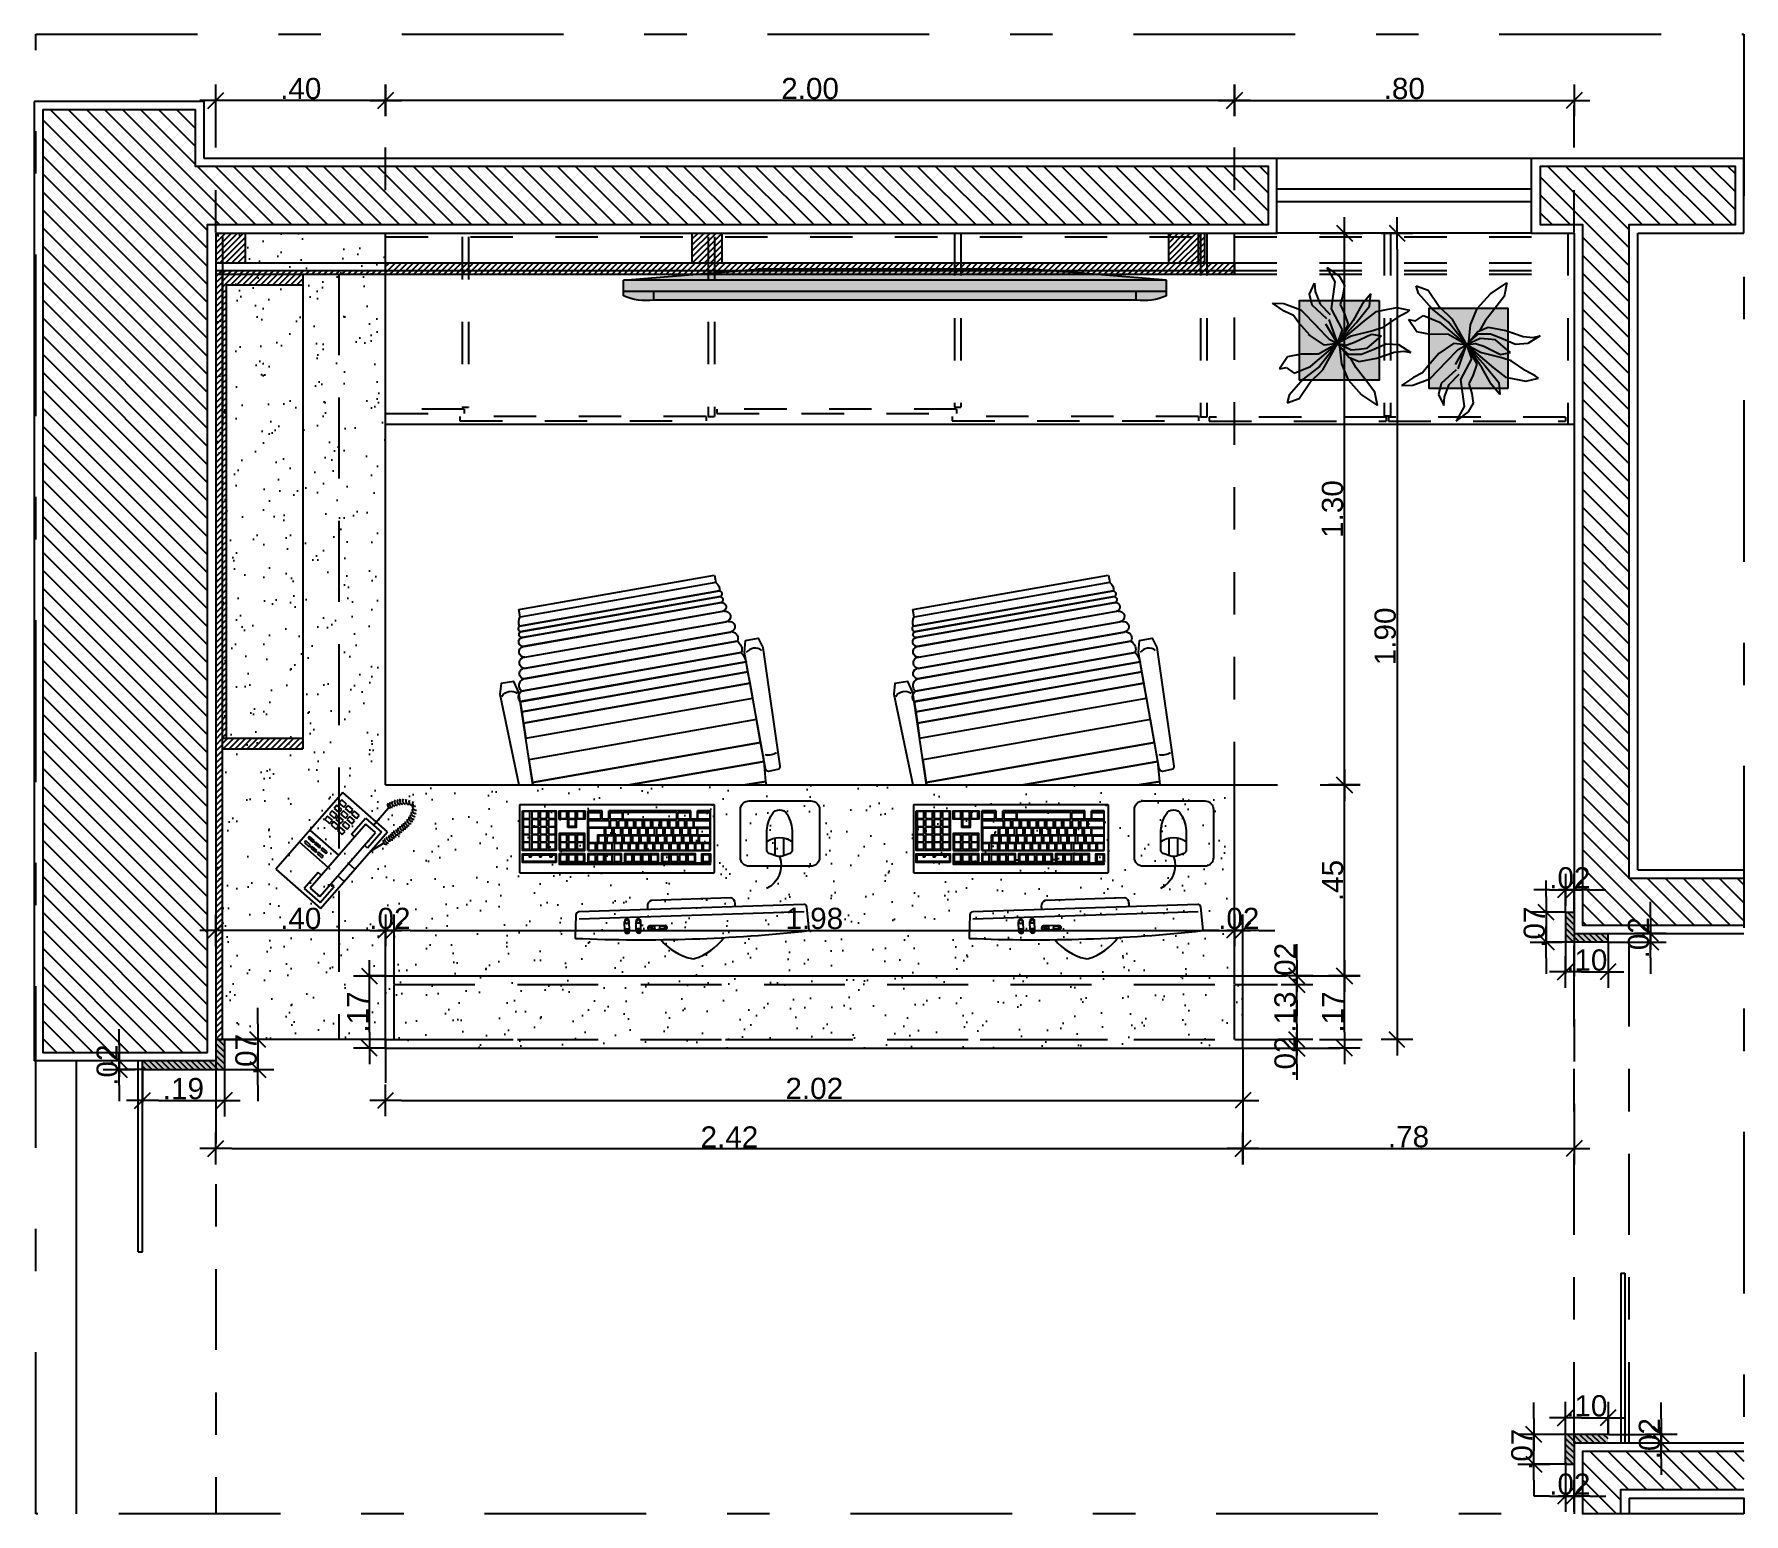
# Model space of a CAD drawing. Header units: millimetres. Extents: x 1999 to 2304, y 1614 to 1800.
# Drawn here: x 2274.598 to 2278.626, y 1631.416 to 1634.901 of the extents above; entities that cross this region are included whole.
import ezdxf

# ---------------------------------------------------------------- set-up
doc = ezdxf.new("R2010")
doc.units = ezdxf.units.MM
doc.header["$LTSCALE"] = 0.03
doc.header["$PDMODE"] = 34
for name, pattern in [('DASHDOT', [25.4, 12.7, -6.35, 0, -6.35]), ('HIDDEN', [9.525, 6.35, -3.175]), ('HIDDEN2', [0.1875, 0.125, -0.0625])]:
    doc.linetypes.add(name, pattern=pattern)
for name, color, linetype in [('BANCADAS', 5, 'Continuous'), ('COTA Especificações', 250, 'Continuous'), ('Esquadrias', 3, 'Continuous'), ('Layout', 6, 'Continuous'), ('PL09', 9, 'Continuous'), ('PL1', 1, 'Continuous'), ('PL250', 250, 'Continuous'), ('PL251', 251, 'Continuous'), ('PL4', 4, 'Continuous'), ('PL5', 5, 'Continuous'), ('PL6', 6, 'Continuous'), ('Projeção', 250, 'HIDDEN'), ('Vegetação', 84, 'Continuous')]:
    doc.layers.add(name, color=color, linetype=linetype)
doc.styles.get("Standard").update_dxf_attribs({"font": 'arial.ttf'})
doc.dimstyles.new('TICK01', dxfattribs={"dimscale": 0, "dimtxt": 2, "dimasz": 1.5, "dimexe": 0.18, "dimexo": 0.06, "dimgap": 0.09, "dimtad": 1, "dimzin": 4, "dimdsep": 46, "dimtxsty": 'Standard', "dimblk": 'TICK1', "dimcen": 0.09, "dimclrd": 256, "dimclre": 256, "dimclrt": 4, "dimaunit": 1, "dimadec": 0, "dimazin": 0, "dimtfac": 1, "dimtix": 1, "dimtmove": 2, "dimatfit": 3, "dimldrblk": 'TICK1', "dimfxl": 1, "dimtolj": 1, "dimtzin": 12, "dimarcsym": 0})
pattern_1 = [(315, (649.21617, 3670.915616), (0.02121320344, 0.02121320344), [])]
pattern_2 = [(45, (672.557288, 3836.533211), (-0.007071067812, 0.007071067812), [])]
pattern_3 = [(45, (632.657677, 4024.993438), (-0.007071067812, 0.007071067812), [])]
pattern_4 = [(45, (683.431306, 3646.068827), (-0.00707106781, 0.00707106781), [])]
pattern_5 = [(315, (652.098956, 3671.215616), (0.00707106781, 0.00707106781), [])]

msp = doc.modelspace()

# ---------------------------------------------------------------- blocks, each defined once
blk = doc.blocks.new('caeira cortada.02')
at = {"layer": 'Layout'}
for p, q in [((-0.0008, -0.0056), (0, 0)), ((0.5505, 0), (0.5493, -0.0085)), ((-0.0089, -0.0594), (-0.0008, -0.0056)), ((0.5493, -0.0085), (0.545, -0.0555)), ((0.545, -0.0555), (0.5369, -0.1004)), ((-0.0218, -0.1454), (-0.0165, -0.11)), ((0.5369, -0.1004), (0.5273, -0.1539)), ((-0.0259, -0.1725), (-0.0218, -0.1454)), ((-0.0295, -0.1965), (-0.0259, -0.1725)), ((0.5119, -0.2395), (0.507, -0.2665)), ((0.5182, -0.2043), (0.5119, -0.2395)), ((0.507, -0.2665), (0.5027, -0.2903))]:
    blk.add_line(p, q, dxfattribs=at)
at = {"layer": 'Layout', "color": 251}
for p, q in [((0.545, -0.0555), (0.2281, 0)), ((0.2281, 0), (0.545, -0.0555)), ((0.5008, 0), (0.5493, -0.0085)), ((0.5493, -0.0085), (0.5008, 0)), ((0.5369, -0.1004), (-0.0008, -0.0056)), ((-0.0008, -0.0056), (0.5369, -0.1004)), ((0.5273, -0.1539), (-0.0089, -0.0594)), ((-0.0165, -0.11), (0.5182, -0.2043)), ((0.5119, -0.2395), (-0.0218, -0.1454)), ((-0.0218, -0.1454), (0.5119, -0.2395)), ((0.5027, -0.2903), (-0.0295, -0.1965)), ((-0.0294, -0.1962), (0.5027, -0.2903)), ((0.507, -0.2665), (-0.0259, -0.1725)), ((-0.0259, -0.1725), (0.507, -0.2665)), ((0.4912, -0.3118), (-0.0263, -0.2206)), ((-0.0263, -0.2206), (0.4912, -0.3118)), ((0.4697, -0.3609), (-0.0239, -0.2739)), ((0.4814, -0.3385), (-0.0218, -0.2498)), ((-0.02, -0.2746), (0.4658, -0.3603)), ((-0.0197, -0.2501), (0.4814, -0.3385)), ((0.4613, -0.3854), (-0.0245, -0.2997)), ((-0.0186, -0.3008), (0.4554, -0.3844)), ((-0.029, -0.3608), (0.4423, -0.4439)), ((0.4423, -0.4439), (-0.0266, -0.3612)), ((0.4447, -0.4302), (-0.0242, -0.3475)), ((-0.0242, -0.3475), (0.4447, -0.4302)), ((0.451, -0.4096), (-0.023, -0.326)), ((-0.0205, -0.3265), (0.4484, -0.4091)), ((-0.0314, -0.3742), (0.4399, -0.4573)), ((0.4399, -0.4573), (-0.0314, -0.3742)), ((-0.0314, -0.3742), (0.4399, -0.4573)), ((0.4317, -0.477), (-0.0294, -0.3957)), ((0.4317, -0.477), (-0.0294, -0.3957))]:
    blk.add_line(p, q, dxfattribs=at)
at = {"layer": 'Layout', "color": 5}
for p, q in [((-0.0294, -0.3957), (-0.0324, -0.4131)), ((0.4317, -0.477), (-0.0294, -0.3957)), ((-0.0324, -0.4131), (0.4286, -0.4944)), ((0.4286, -0.4944), (0.4317, -0.477))]:
    blk.add_line(p, q, dxfattribs=at)
blk.add_lwpolyline([(0, 0), (-0.0326, -0.2177), (-0.0447, -0.2441), (-0.0747, -0.2388), (-0.0777, -0.2141), (-0.0327, 0)], dxfattribs=at)
blk.add_lwpolyline([(0.5011, -0.3406), (0.5311, -0.3459), (0.5424, -0.3238), (0.5824, -0.0441, 0.205362), (0.5797, -0.0372), (0.5558, -0.0316, 0.331039), (0.5481, -0.0383), (0.4988, -0.3117)], format="xyb", close=True, dxfattribs=at)
for points in [[(0.5745, -0.0761, 0.2105), (0.5475, -0.0712, -0.207409)], [(-0.0727, -0.2088, 0.419252), (-0.0364, -0.2163, -0.402201)], [(0.5395, -0.317, -0.419252), (0.5029, -0.3117, 0.402201)]]:
    blk.add_lwpolyline(points, format="xyb", dxfattribs=at)
for centre, radius, start, end in [((-0.0175, -0.2071), 0.0161, 137.615, 236.8985), ((-0.0143, -0.2337), 0.0178, 132.671, 244.8745), ((-0.0192, -0.2625), 0.0124, 92.6717, 247.3283), ((-0.018, -0.2879), 0.0135, 98.746, 241.254), ((-0.019, -0.3137), 0.0129, 87.7987, 252.2013), ((0.471, -0.3195), 0.0216, 298.7068, 20.8418), ((0.4555, -0.279), 0.0485, 317.3867, 346.5341), ((-0.0247, -0.3684), 0.00878, 119.2386, 220.7614), ((-0.0223, -0.337), 0.0107, 80, 260), ((-0.0254, -0.3544), 0.00696, 80, 260), ((0.4635, -0.3728), 0.0128, 260, 80), ((0.4681, -0.3458), 0.0152, 275.9816, 28.8046), ((-0.0092, -0.383), 0.0238, 158.3204, 212.3765), ((-0.0092, -0.383), 0.0238, 158.3204, 212.3765), ((0.4532, -0.397), 0.0128, 260, 80), ((0.44, -0.4364), 0.00781, 286.9826, 53.0174), ((0.4447, -0.4193), 0.0108, 270.1541, 69.8459), ((0.4192, -0.4602), 0.0209, 306.5409, 8.0396), ((0.4192, -0.4602), 0.0209, 306.5409, 8.0396), ((0.4381, -0.4501), 0.00745, 284.139, 55.861)]:
    blk.add_arc(centre, radius, start, end, dxfattribs=at)
blk = doc.blocks.new('TV DE PLASMA 29PL')
at = {"layer": 'PL250'}
for p, q in [((0.1413, 0.2032), (-0.1307, 0.2032)), ((0.3901, 0.1474), (-0.3795, 0.1474)), ((-0.2245, 0.1025), (-0.2245, 0.1335)), ((-0.2085, 0.1025), (-0.2085, 0.1335)), ((-0.1852, 0.1025), (-0.1852, 0.1335)), ((-0.1692, 0.1025), (-0.1692, 0.1335)), ((-0.0866, 0.1163), (-0.1388, 0.1163)), ((-0.0866, 0.1023), (-0.1388, 0.1023)), ((-0.0866, 0.1135), (-0.1016, 0.1135)), ((-0.0866, 0.1051), (-0.1016, 0.1051)), ((-0.0866, 0.1135), (-0.0866, 0.1051))]:
    blk.add_line(p, q, dxfattribs=at)
for centre, radius in [((-0.2165, 0.1335), 0.00673), ((-0.2165, 0.1335), 0.00623), ((-0.1772, 0.1335), 0.00673), ((-0.1772, 0.1335), 0.00623), ((-0.2165, 0.1025), 0.00673), ((-0.2165, 0.1025), 0.00623), ((-0.1772, 0.1025), 0.00673), ((-0.1772, 0.1025), 0.00623), ((-0.1388, 0.1093), 0.00498), ((-0.1388, 0.1093), 0.00448), ((-0.1265, 0.1093), 0.00498), ((-0.1265, 0.1093), 0.00448), ((-0.0866, 0.1093), 0.00162)]:
    blk.add_circle(centre, radius, dxfattribs=at)
for centre, radius, start, end in [((-0.1248, 0.1841), 0.02, 107.09588, 181.94731), ((0.0523, 0.1901), 0.1971, 181.94731, 185.15125), ((0.1354, 0.1841), 0.02, 358.05269, 72.90412), ((-0.0417, 0.1901), 0.1971, 354.84875, 358.05269), ((-0.2165, 0.1345), 0.00807, 352.60207, 187.39793), ((-0.1772, 0.1345), 0.00807, 352.60207, 187.39793), ((-0.2165, 0.1014), 0.00807, 172.60207, 7.39793), ((-0.1772, 0.1014), 0.00807, 172.60207, 7.39793), ((-0.1391, 0.1093), 0.00701, 87.58044, 272.41956), ((-0.1018, 0.1093), 0.00424, 87.58044, 272.41956), ((0.0523, 0.1901), 0.1971, 218.11882, 254.62843), ((-0.0863, 0.1093), 0.00701, 267.58044, 92.41956), ((-0.0864, 0.1093), 0.00424, 267.58044, 92.41956), ((-0.0417, 0.1901), 0.1971, 285.37157, 321.88118), ((0.0053, 0.0193), 0.02, 254.62843, 285.37157)]:
    blk.add_arc(centre, radius, start, end, dxfattribs=at)
at = {"layer": 'PL5'}
blk.add_lwpolyline([(0.4, 0.163, 0.395059), (0.3901, 0.1724), (-0.3795, 0.1724, 0.395059), (-0.3894, 0.163), (-0.3946, 0.0843, 0.255546), (-0.3938, 0.0825, 0.038223), (0.4044, 0.0825, 0.255546), (0.4052, 0.0843)], format="xyb", close=True, dxfattribs=at)
blk = doc.blocks.new('Teclado')
at = {"layer": 'PL250'}
blk.add_lwpolyline([(-0.23, 0.158), (-0.23, 0.002, 0.414214), (-0.228, 0), (0.228, 0, 0.414214), (0.23, 0.002), (0.23, 0.158, 0.414214), (0.228, 0.16), (-0.228, 0.16, 0.414214)], format="xyb", close=True, dxfattribs=at)
at = {"layer": 'PL251'}
for p, q in [((-0.22, 0.108), (-0.22, 0.0141)), ((0.069, 0.108), (-0.22, 0.108)), ((0.069, 0.108), (0.069, 0.0141)), ((0.098, 0.0494), (0.098, 0.0363)), ((0.116, 0.0532), (0.116, 0.034)), ((-0.22, 0.0141), (-0.19, 0.0141)), ((-0.19, 0.0341), (-0.19, 0.0141)), ((-0.19, 0.0341), (-0.174, 0.0341)), ((-0.174, 0.0341), (-0.174, 0.0141)), ((-0.174, 0.0141), (0.019, 0.0141)), ((0.019, 0.0341), (0.019, 0.0141)), ((0.019, 0.0341), (0.035, 0.0341)), ((0.035, 0.0341), (0.035, 0.0141)), ((0.035, 0.0141), (0.069, 0.0141))]:
    blk.add_line(p, q, dxfattribs=at)
for points in [[(-0.22, 0.138), (0.136, 0.138), (0.136, 0.14), (-0.22, 0.14)], [(-0.22, 0.136), (-0.2, 0.136), (-0.2, 0.116), (-0.22, 0.116)], [(-0.105, 0.136), (-0.185, 0.136), (-0.185, 0.116), (-0.105, 0.116)], [(-0.018, 0.136), (-0.098, 0.136), (-0.098, 0.116), (-0.018, 0.116)], [(0.069, 0.136), (-0.011, 0.136), (-0.011, 0.116), (0.069, 0.116)], [(0.136, 0.136), (0.076, 0.136), (0.076, 0.116), (0.136, 0.116)], [(0.143, 0.136), (0.223, 0.136), (0.223, 0.116), (0.143, 0.116)], [(0.145, 0.134), (0.221, 0.134), (0.221, 0.118), (0.145, 0.118)], [(0.1529, 0.1227), (0.1529, 0.1207), (0.1579, 0.1207), (0.1579, 0.1227)], [(0.1779, 0.1227), (0.1779, 0.1207), (0.1829, 0.1207), (0.1829, 0.1227)], [(0.2018, 0.1227), (0.2018, 0.1207), (0.2068, 0.1207), (0.2068, 0.1227)], [(0.136, 0.108), (0.076, 0.108), (0.076, 0.068), (0.136, 0.068)], [(0.223, 0.0141), (0.143, 0.0141), (0.143, 0.108), (0.223, 0.108)]]:
    blk.add_lwpolyline(points, close=True, dxfattribs=at)
for points in [[(-0.202, 0.1325, 0.414214), (-0.2035, 0.134), (-0.2165, 0.134, 0.414214), (-0.218, 0.1325), (-0.218, 0.1195, 0.414214), (-0.2165, 0.118), (-0.2035, 0.118, 0.414214), (-0.202, 0.1195)], [(-0.167, 0.1325, 0.414214), (-0.1685, 0.134), (-0.1815, 0.134, 0.414214), (-0.183, 0.1325), (-0.183, 0.1195, 0.414214), (-0.1815, 0.118), (-0.1685, 0.118, 0.414214), (-0.167, 0.1195)], [(-0.147, 0.1325, 0.414214), (-0.1485, 0.134), (-0.1615, 0.134, 0.414214), (-0.163, 0.1325), (-0.163, 0.1195, 0.414214), (-0.1615, 0.118), (-0.1485, 0.118, 0.414214), (-0.147, 0.1195)], [(-0.127, 0.1325, 0.414214), (-0.1285, 0.134), (-0.1415, 0.134, 0.414214), (-0.143, 0.1325), (-0.143, 0.1195, 0.414214), (-0.1415, 0.118), (-0.1285, 0.118, 0.414214), (-0.127, 0.1195)], [(-0.107, 0.1325, 0.414214), (-0.1085, 0.134), (-0.1215, 0.134, 0.414214), (-0.123, 0.1325), (-0.123, 0.1195, 0.414214), (-0.1215, 0.118), (-0.1085, 0.118, 0.414214), (-0.107, 0.1195)], [(-0.0799, 0.1325, 0.414214), (-0.0814, 0.134), (-0.0944, 0.134, 0.414214), (-0.0959, 0.1325), (-0.0959, 0.1195, 0.414214), (-0.0944, 0.118), (-0.0814, 0.118, 0.414214), (-0.0799, 0.1195)], [(-0.0599, 0.1325, 0.414214), (-0.0614, 0.134), (-0.0744, 0.134, 0.414214), (-0.0759, 0.1325), (-0.0759, 0.1195, 0.414214), (-0.0744, 0.118), (-0.0614, 0.118, 0.414214), (-0.0599, 0.1195)], [(-0.0399, 0.1325, 0.414214), (-0.0414, 0.134), (-0.0544, 0.134, 0.414214), (-0.0559, 0.1325), (-0.0559, 0.1195, 0.414214), (-0.0544, 0.118), (-0.0414, 0.118, 0.414214), (-0.0399, 0.1195)], [(-0.0199, 0.1325, 0.414214), (-0.0214, 0.134), (-0.0344, 0.134, 0.414214), (-0.0359, 0.1325), (-0.0359, 0.1195, 0.414214), (-0.0344, 0.118), (-0.0214, 0.118, 0.414214), (-0.0199, 0.1195)], [(0.007, 0.1325, 0.414214), (0.0055, 0.134), (-0.0075, 0.134, 0.414214), (-0.009, 0.1325), (-0.009, 0.1195, 0.414214), (-0.0075, 0.118), (0.0055, 0.118, 0.414214), (0.007, 0.1195)], [(0.027, 0.1325, 0.414214), (0.0255, 0.134), (0.0125, 0.134, 0.414214), (0.011, 0.1325), (0.011, 0.1195, 0.414214), (0.0125, 0.118), (0.0255, 0.118, 0.414214), (0.027, 0.1195)], [(0.047, 0.1325, 0.414214), (0.0455, 0.134), (0.0325, 0.134, 0.414214), (0.031, 0.1325), (0.031, 0.1195, 0.414214), (0.0325, 0.118), (0.0455, 0.118, 0.414214), (0.047, 0.1195)], [(0.067, 0.1325, 0.414214), (0.0655, 0.134), (0.0525, 0.134, 0.414214), (0.051, 0.1325), (0.051, 0.1195, 0.414214), (0.0525, 0.118), (0.0655, 0.118, 0.414214), (0.067, 0.1195)], [(0.094, 0.1325, 0.414214), (0.0925, 0.134), (0.0795, 0.134, 0.414214), (0.078, 0.1325), (0.078, 0.1195, 0.414214), (0.0795, 0.118), (0.0925, 0.118, 0.414214), (0.094, 0.1195)], [(0.114, 0.1325, 0.414214), (0.1125, 0.134), (0.0995, 0.134, 0.414214), (0.098, 0.1325), (0.098, 0.1195, 0.414214), (0.0995, 0.118), (0.1125, 0.118, 0.414214), (0.114, 0.1195)], [(0.134, 0.1325, 0.414214), (0.1325, 0.134), (0.1195, 0.134, 0.414214), (0.118, 0.1325), (0.118, 0.1195, 0.414214), (0.1195, 0.118), (0.1325, 0.118, 0.414214), (0.134, 0.1195)], [(-0.2175, 0.0894), (-0.1955, 0.0894, -0.414214), (-0.194, 0.0879), (-0.194, 0.0748, -0.414214), (-0.1955, 0.0733), (-0.2175, 0.0733, -0.414214), (-0.219, 0.0748), (-0.219, 0.0879, -0.414214)], [(-0.2029, 0.1055, 0.414214), (-0.2044, 0.107), (-0.2174, 0.107, 0.414214), (-0.2189, 0.1055), (-0.2189, 0.0925, 0.414214), (-0.2174, 0.091), (-0.2044, 0.091, 0.414214), (-0.2029, 0.0925)], [(-0.1848, 0.1055, 0.414214), (-0.1863, 0.107), (-0.1993, 0.107, 0.414214), (-0.2008, 0.1055), (-0.2008, 0.0925, 0.414214), (-0.1993, 0.091), (-0.1863, 0.091, 0.414214), (-0.1848, 0.0925)], [(-0.1764, 0.0878, 0.414214), (-0.1779, 0.0893), (-0.1909, 0.0893, 0.414214), (-0.1924, 0.0878), (-0.1924, 0.0748, 0.414214), (-0.1909, 0.0733), (-0.1779, 0.0733, 0.414214), (-0.1764, 0.0748)], [(-0.167, 0.1055, 0.414214), (-0.1685, 0.107), (-0.1815, 0.107, 0.414214), (-0.183, 0.1055), (-0.183, 0.0925, 0.414214), (-0.1815, 0.091), (-0.1685, 0.091, 0.414214), (-0.167, 0.0925)], [(-0.1564, 0.0878, 0.414214), (-0.1579, 0.0893), (-0.1709, 0.0893, 0.414214), (-0.1724, 0.0878), (-0.1724, 0.0748, 0.414214), (-0.1709, 0.0733), (-0.1579, 0.0733, 0.414214), (-0.1564, 0.0748)], [(-0.147, 0.1055, 0.414214), (-0.1485, 0.107), (-0.1615, 0.107, 0.414214), (-0.163, 0.1055), (-0.163, 0.0925, 0.414214), (-0.1615, 0.091), (-0.1485, 0.091, 0.414214), (-0.147, 0.0925)], [(-0.1364, 0.0878, 0.414214), (-0.1379, 0.0893), (-0.1509, 0.0893, 0.414214), (-0.1524, 0.0878), (-0.1524, 0.0748, 0.414214), (-0.1509, 0.0733), (-0.1379, 0.0733, 0.414214), (-0.1364, 0.0748)], [(-0.127, 0.1055, 0.414214), (-0.1285, 0.107), (-0.1415, 0.107, 0.414214), (-0.143, 0.1055), (-0.143, 0.0925, 0.414214), (-0.1415, 0.091), (-0.1285, 0.091, 0.414214), (-0.127, 0.0925)], [(-0.1164, 0.0878, 0.414214), (-0.1179, 0.0893), (-0.1309, 0.0893, 0.414214), (-0.1324, 0.0878), (-0.1324, 0.0748, 0.414214), (-0.1309, 0.0733), (-0.1179, 0.0733, 0.414214), (-0.1164, 0.0748)], [(-0.107, 0.1055, 0.414214), (-0.1085, 0.107), (-0.1215, 0.107, 0.414214), (-0.123, 0.1055), (-0.123, 0.0925, 0.414214), (-0.1215, 0.091), (-0.1085, 0.091, 0.414214), (-0.107, 0.0925)], [(-0.0964, 0.0878, 0.414214), (-0.0979, 0.0893), (-0.1109, 0.0893, 0.414214), (-0.1124, 0.0878), (-0.1124, 0.0748, 0.414214), (-0.1109, 0.0733), (-0.0979, 0.0733, 0.414214), (-0.0964, 0.0748)], [(-0.0881, 0.1055, 0.414214), (-0.0896, 0.107), (-0.1026, 0.107, 0.414214), (-0.1041, 0.1055), (-0.1041, 0.0925, 0.414214), (-0.1026, 0.091), (-0.0896, 0.091, 0.414214), (-0.0881, 0.0925)], [(-0.0764, 0.0878, 0.414214), (-0.0779, 0.0893), (-0.0909, 0.0893, 0.414214), (-0.0924, 0.0878), (-0.0924, 0.0748, 0.414214), (-0.0909, 0.0733), (-0.0779, 0.0733, 0.414214), (-0.0764, 0.0748)], [(-0.0692, 0.1055, 0.414214), (-0.0707, 0.107), (-0.0837, 0.107, 0.414214), (-0.0852, 0.1055), (-0.0852, 0.0925, 0.414214), (-0.0837, 0.091), (-0.0707, 0.091, 0.414214), (-0.0692, 0.0925)], [(-0.0564, 0.0878, 0.414214), (-0.0579, 0.0893), (-0.0709, 0.0893, 0.414214), (-0.0724, 0.0878), (-0.0724, 0.0748, 0.414214), (-0.0709, 0.0733), (-0.0579, 0.0733, 0.414214), (-0.0564, 0.0748)], [(-0.0496, 0.1055, 0.414214), (-0.0511, 0.107), (-0.0641, 0.107, 0.414214), (-0.0656, 0.1055), (-0.0656, 0.0925, 0.414214), (-0.0641, 0.091), (-0.0511, 0.091, 0.414214), (-0.0496, 0.0925)], [(-0.0364, 0.0878, 0.414214), (-0.0379, 0.0893), (-0.0509, 0.0893, 0.414214), (-0.0524, 0.0878), (-0.0524, 0.0748, 0.414214), (-0.0509, 0.0733), (-0.0379, 0.0733, 0.414214), (-0.0364, 0.0748)], [(-0.0303, 0.1055, 0.414214), (-0.0318, 0.107), (-0.0448, 0.107, 0.414214), (-0.0463, 0.1055), (-0.0463, 0.0925, 0.414214), (-0.0448, 0.091), (-0.0318, 0.091, 0.414214), (-0.0303, 0.0925)], [(-0.0164, 0.0878, 0.414214), (-0.0179, 0.0893), (-0.0309, 0.0893, 0.414214), (-0.0324, 0.0878), (-0.0324, 0.0748, 0.414214), (-0.0309, 0.0733), (-0.0179, 0.0733, 0.414214), (-0.0164, 0.0748)], [(-0.0114, 0.1055, 0.414214), (-0.0129, 0.107), (-0.0259, 0.107, 0.414214), (-0.0274, 0.1055), (-0.0274, 0.0925, 0.414214), (-0.0259, 0.091), (-0.0129, 0.091, 0.414214), (-0.0114, 0.0925)], [(0.0036, 0.0878, 0.414214), (0.0021, 0.0893), (-0.0109, 0.0893, 0.414214), (-0.0124, 0.0878), (-0.0124, 0.0748, 0.414214), (-0.0109, 0.0733), (0.0021, 0.0733, 0.414214), (0.0036, 0.0748)], [(0.007, 0.1055, 0.414214), (0.0055, 0.107), (-0.0075, 0.107, 0.414214), (-0.009, 0.1055), (-0.009, 0.0925, 0.414214), (-0.0075, 0.091), (0.0055, 0.091, 0.414214), (0.007, 0.0925)], [(0.0236, 0.0878, 0.414214), (0.0221, 0.0893), (0.0091, 0.0893, 0.414214), (0.0076, 0.0878), (0.0076, 0.0748, 0.414214), (0.0091, 0.0733), (0.0221, 0.0733, 0.414214), (0.0236, 0.0748)], [(0.027, 0.1055, 0.414214), (0.0255, 0.107), (0.0125, 0.107, 0.414214), (0.011, 0.1055), (0.011, 0.0925, 0.414214), (0.0125, 0.091), (0.0255, 0.091, 0.414214), (0.027, 0.0925)], [(0.0436, 0.0878, 0.414214), (0.0421, 0.0893), (0.0291, 0.0893, 0.414214), (0.0276, 0.0878), (0.0276, 0.0748, 0.414214), (0.0291, 0.0733), (0.0421, 0.0733, 0.414214), (0.0436, 0.0748)], [(0.0306, 0.0552), (0.0655, 0.0552, 0.414214), (0.067, 0.0567), (0.067, 0.0878, 0.414214), (0.0655, 0.0893), (0.047, 0.0893, 0.414214), (0.0455, 0.0878), (0.0455, 0.0723, -0.414214), (0.044, 0.0708), (0.0306, 0.0708, 0.414214), (0.0291, 0.0693), (0.0291, 0.0567, 0.414214)], [(0.047, 0.1055, 0.414214), (0.0455, 0.107), (0.0325, 0.107, 0.414214), (0.031, 0.1055), (0.031, 0.0925, 0.414214), (0.0325, 0.091), (0.0455, 0.091, 0.414214), (0.047, 0.0925)], [(0.067, 0.1055, 0.414214), (0.0655, 0.107), (0.0525, 0.107, 0.414214), (0.051, 0.1055), (0.051, 0.0925, 0.414214), (0.0525, 0.091), (0.0655, 0.091, 0.414214), (0.067, 0.0925)], [(0.094, 0.1032, 0.414214), (0.0925, 0.1047), (0.0795, 0.1047, 0.414214), (0.078, 0.1032), (0.078, 0.0902, 0.414214), (0.0795, 0.0887), (0.0925, 0.0887, 0.414214), (0.094, 0.0902)], [(0.094, 0.0855, 0.414214), (0.0925, 0.087), (0.0795, 0.087, 0.414214), (0.078, 0.0855), (0.078, 0.0725, 0.414214), (0.0795, 0.071), (0.0925, 0.071, 0.414214), (0.094, 0.0725)], [(0.114, 0.1032, 0.414214), (0.1125, 0.1047), (0.0995, 0.1047, 0.414214), (0.098, 0.1032), (0.098, 0.0902, 0.414214), (0.0995, 0.0887), (0.1125, 0.0887, 0.414214), (0.114, 0.0902)], [(0.114, 0.0855, 0.414214), (0.1125, 0.087), (0.0995, 0.087, 0.414214), (0.098, 0.0855), (0.098, 0.0725, 0.414214), (0.0995, 0.071), (0.1125, 0.071, 0.414214), (0.114, 0.0725)], [(0.134, 0.1032, 0.414214), (0.1325, 0.1047), (0.1195, 0.1047, 0.414214), (0.118, 0.1032), (0.118, 0.0902, 0.414214), (0.1195, 0.0887), (0.1325, 0.0887, 0.414214), (0.134, 0.0902)], [(0.134, 0.0855, 0.414214), (0.1325, 0.087), (0.1195, 0.087, 0.414214), (0.118, 0.0855), (0.118, 0.0725, 0.414214), (0.1195, 0.071), (0.1325, 0.071, 0.414214), (0.134, 0.0725)], [(0.161, 0.1033, 0.414214), (0.1595, 0.1048), (0.1465, 0.1048, 0.414214), (0.145, 0.1033), (0.145, 0.0903, 0.414214), (0.1465, 0.0888), (0.1595, 0.0888, 0.414214), (0.161, 0.0903)], [(0.161, 0.0856, 0.414214), (0.1595, 0.0871), (0.1465, 0.0871, 0.414214), (0.145, 0.0856), (0.145, 0.0726, 0.414214), (0.1465, 0.0711), (0.1595, 0.0711, 0.414214), (0.161, 0.0726)], [(0.181, 0.1033, 0.414214), (0.1795, 0.1048), (0.1665, 0.1048, 0.414214), (0.165, 0.1033), (0.165, 0.0903, 0.414214), (0.1665, 0.0888), (0.1795, 0.0888, 0.414214), (0.181, 0.0903)], [(0.181, 0.0856, 0.414214), (0.1795, 0.0871), (0.1665, 0.0871, 0.414214), (0.165, 0.0856), (0.165, 0.0726, 0.414214), (0.1665, 0.0711), (0.1795, 0.0711, 0.414214), (0.181, 0.0726)], [(0.201, 0.1033, 0.414214), (0.1995, 0.1048), (0.1865, 0.1048, 0.414214), (0.185, 0.1033), (0.185, 0.0903, 0.414214), (0.1865, 0.0888), (0.1995, 0.0888, 0.414214), (0.201, 0.0903)], [(0.201, 0.0856, 0.414214), (0.1995, 0.0871), (0.1865, 0.0871, 0.414214), (0.185, 0.0856), (0.185, 0.0726, 0.414214), (0.1865, 0.0711), (0.1995, 0.0711, 0.414214), (0.201, 0.0726)], [(0.221, 0.1033, 0.414214), (0.2195, 0.1048), (0.2065, 0.1048, 0.414214), (0.205, 0.1033), (0.205, 0.0903, 0.414214), (0.2065, 0.0888), (0.2195, 0.0888, 0.414214), (0.221, 0.0903)], [(0.221, 0.0856, 0.414214), (0.2195, 0.0871), (0.2065, 0.0871, 0.414214), (0.205, 0.0856), (0.205, 0.0726, 0.414214), (0.2065, 0.0711), (0.2195, 0.0711, 0.414214), (0.221, 0.0726)], [(-0.219, 0.0567), (-0.219, 0.0698, -0.414214), (-0.2175, 0.0713), (-0.1922, 0.0713, -0.414214), (-0.1907, 0.0698), (-0.1907, 0.0567, -0.414214), (-0.1922, 0.0552), (-0.2175, 0.0552, -0.414214)], [(-0.219, 0.0386), (-0.219, 0.0517, -0.414214), (-0.2175, 0.0532), (-0.1834, 0.0532, -0.414214), (-0.1819, 0.0517), (-0.1819, 0.0386, -0.414214), (-0.1834, 0.0371), (-0.2175, 0.0371, -0.414214)], [(-0.1727, 0.0697, 0.414214), (-0.1742, 0.0712), (-0.1872, 0.0712, 0.414214), (-0.1887, 0.0697), (-0.1887, 0.0567, 0.414214), (-0.1872, 0.0552), (-0.1742, 0.0552, 0.414214), (-0.1727, 0.0567)], [(-0.1639, 0.0517, 0.414214), (-0.1654, 0.0532), (-0.1784, 0.0532, 0.414214), (-0.1799, 0.0517), (-0.1799, 0.0387, 0.414214), (-0.1784, 0.0372), (-0.1654, 0.0372, 0.414214), (-0.1639, 0.0387)], [(-0.1527, 0.0697, 0.414214), (-0.1542, 0.0712), (-0.1672, 0.0712, 0.414214), (-0.1687, 0.0697), (-0.1687, 0.0567, 0.414214), (-0.1672, 0.0552), (-0.1542, 0.0552, 0.414214), (-0.1527, 0.0567)], [(-0.1439, 0.0517, 0.414214), (-0.1454, 0.0532), (-0.1584, 0.0532, 0.414214), (-0.1599, 0.0517), (-0.1599, 0.0387, 0.414214), (-0.1584, 0.0372), (-0.1454, 0.0372, 0.414214), (-0.1439, 0.0387)], [(-0.1327, 0.0697, 0.414214), (-0.1342, 0.0712), (-0.1472, 0.0712, 0.414214), (-0.1487, 0.0697), (-0.1487, 0.0567, 0.414214), (-0.1472, 0.0552), (-0.1342, 0.0552, 0.414214), (-0.1327, 0.0567)], [(-0.1239, 0.0517, 0.414214), (-0.1254, 0.0532), (-0.1384, 0.0532, 0.414214), (-0.1399, 0.0517), (-0.1399, 0.0387, 0.414214), (-0.1384, 0.0372), (-0.1254, 0.0372, 0.414214), (-0.1239, 0.0387)], [(-0.1127, 0.0697, 0.414214), (-0.1142, 0.0712), (-0.1272, 0.0712, 0.414214), (-0.1287, 0.0697), (-0.1287, 0.0567, 0.414214), (-0.1272, 0.0552), (-0.1142, 0.0552, 0.414214), (-0.1127, 0.0567)], [(-0.1039, 0.0517, 0.414214), (-0.1054, 0.0532), (-0.1184, 0.0532, 0.414214), (-0.1199, 0.0517), (-0.1199, 0.0387, 0.414214), (-0.1184, 0.0372), (-0.1054, 0.0372, 0.414214), (-0.1039, 0.0387)], [(-0.0927, 0.0697, 0.414214), (-0.0942, 0.0712), (-0.1072, 0.0712, 0.414214), (-0.1087, 0.0697), (-0.1087, 0.0567, 0.414214), (-0.1072, 0.0552), (-0.0942, 0.0552, 0.414214), (-0.0927, 0.0567)], [(-0.0839, 0.0517, 0.414214), (-0.0854, 0.0532), (-0.0984, 0.0532, 0.414214), (-0.0999, 0.0517), (-0.0999, 0.0387, 0.414214), (-0.0984, 0.0372), (-0.0854, 0.0372, 0.414214), (-0.0839, 0.0387)], [(-0.0727, 0.0697, 0.414214), (-0.0742, 0.0712), (-0.0872, 0.0712, 0.414214), (-0.0887, 0.0697), (-0.0887, 0.0567, 0.414214), (-0.0872, 0.0552), (-0.0742, 0.0552, 0.414214), (-0.0727, 0.0567)], [(-0.0639, 0.0517, 0.414214), (-0.0654, 0.0532), (-0.0784, 0.0532, 0.414214), (-0.0799, 0.0517), (-0.0799, 0.0387, 0.414214), (-0.0784, 0.0372), (-0.0654, 0.0372, 0.414214), (-0.0639, 0.0387)], [(-0.0527, 0.0697, 0.414214), (-0.0542, 0.0712), (-0.0672, 0.0712, 0.414214), (-0.0687, 0.0697), (-0.0687, 0.0567, 0.414214), (-0.0672, 0.0552), (-0.0542, 0.0552, 0.414214), (-0.0527, 0.0567)], [(-0.0439, 0.0517, 0.414214), (-0.0454, 0.0532), (-0.0584, 0.0532, 0.414214), (-0.0599, 0.0517), (-0.0599, 0.0387, 0.414214), (-0.0584, 0.0372), (-0.0454, 0.0372, 0.414214), (-0.0439, 0.0387)], [(-0.0327, 0.0697, 0.414214), (-0.0342, 0.0712), (-0.0472, 0.0712, 0.414214), (-0.0487, 0.0697), (-0.0487, 0.0567, 0.414214), (-0.0472, 0.0552), (-0.0342, 0.0552, 0.414214), (-0.0327, 0.0567)], [(-0.0239, 0.0517, 0.414214), (-0.0254, 0.0532), (-0.0384, 0.0532, 0.414214), (-0.0399, 0.0517), (-0.0399, 0.0387, 0.414214), (-0.0384, 0.0372), (-0.0254, 0.0372, 0.414214), (-0.0239, 0.0387)], [(-0.0127, 0.0697, 0.414214), (-0.0142, 0.0712), (-0.0272, 0.0712, 0.414214), (-0.0287, 0.0697), (-0.0287, 0.0567, 0.414214), (-0.0272, 0.0552), (-0.0142, 0.0552, 0.414214), (-0.0127, 0.0567)], [(-0.0039, 0.0517, 0.414214), (-0.0054, 0.0532), (-0.0184, 0.0532, 0.414214), (-0.0199, 0.0517), (-0.0199, 0.0387, 0.414214), (-0.0184, 0.0372), (-0.0054, 0.0372, 0.414214), (-0.0039, 0.0387)], [(0.0073, 0.0697, 0.414214), (0.0058, 0.0712), (-0.0072, 0.0712, 0.414214), (-0.0087, 0.0697), (-0.0087, 0.0567, 0.414214), (-0.0072, 0.0552), (0.0058, 0.0552, 0.414214), (0.0073, 0.0567)], [(0.0161, 0.0517, 0.414214), (0.0146, 0.0532), (0.0016, 0.0532, 0.414214), (0.0001, 0.0517), (0.0001, 0.0387, 0.414214), (0.0016, 0.0372), (0.0146, 0.0372, 0.414214), (0.0161, 0.0387)], [(0.0273, 0.0697, 0.414214), (0.0258, 0.0712), (0.0128, 0.0712, 0.414214), (0.0113, 0.0697), (0.0113, 0.0567, 0.414214), (0.0128, 0.0552), (0.0258, 0.0552, 0.414214), (0.0273, 0.0567)], [(0.0185, 0.0517, -0.414214), (0.02, 0.0532), (0.0655, 0.0532, -0.414214), (0.067, 0.0517), (0.067, 0.0386, -0.414214), (0.0655, 0.0371), (0.02, 0.0371, -0.414214), (0.0185, 0.0386)], [(0.114, 0.0493, 0.414214), (0.1125, 0.0508), (0.0995, 0.0508, 0.414214), (0.098, 0.0493), (0.098, 0.0363, 0.414214), (0.0995, 0.0348), (0.1125, 0.0348, 0.414214), (0.114, 0.0363)], [(0.161, 0.0674, 0.414214), (0.1595, 0.0689), (0.1465, 0.0689, 0.414214), (0.145, 0.0674), (0.145, 0.0544, 0.414214), (0.1465, 0.0529), (0.1595, 0.0529, 0.414214), (0.161, 0.0544)], [(0.161, 0.0494, 0.414214), (0.1595, 0.0509), (0.1465, 0.0509, 0.414214), (0.145, 0.0494), (0.145, 0.0364, 0.414214), (0.1465, 0.0349), (0.1595, 0.0349, 0.414214), (0.161, 0.0364)], [(0.181, 0.0674, 0.414214), (0.1795, 0.0689), (0.1665, 0.0689, 0.414214), (0.165, 0.0674), (0.165, 0.0544, 0.414214), (0.1665, 0.0529), (0.1795, 0.0529, 0.414214), (0.181, 0.0544)], [(0.181, 0.0494, 0.414214), (0.1795, 0.0509), (0.1665, 0.0509, 0.414214), (0.165, 0.0494), (0.165, 0.0364, 0.414214), (0.1665, 0.0349), (0.1795, 0.0349, 0.414214), (0.181, 0.0364)], [(0.201, 0.0674, 0.414214), (0.1995, 0.0689), (0.1865, 0.0689, 0.414214), (0.185, 0.0674), (0.185, 0.0544, 0.414214), (0.1865, 0.0529), (0.1995, 0.0529, 0.414214), (0.201, 0.0544)], [(0.201, 0.0494, 0.414214), (0.1995, 0.0509), (0.1865, 0.0509, 0.414214), (0.185, 0.0494), (0.185, 0.0364, 0.414214), (0.1865, 0.0349), (0.1995, 0.0349, 0.414214), (0.201, 0.0364)], [(0.221, 0.0674, 0.414214), (0.2195, 0.0689), (0.2065, 0.0689, 0.414214), (0.205, 0.0674), (0.205, 0.0544, 0.414214), (0.2065, 0.0529), (0.2195, 0.0529, 0.414214), (0.221, 0.0544)], [(0.221, 0.0494, 0.414214), (0.2195, 0.0509), (0.2065, 0.0509, 0.414214), (0.205, 0.0494), (0.205, 0.0364, 0.414214), (0.2065, 0.0349), (0.2195, 0.0349, 0.414214), (0.221, 0.0364)], [(-0.2175, 0.0341), (-0.1922, 0.0341, -0.414214), (-0.1907, 0.0326), (-0.1907, 0.0195, -0.414214), (-0.1922, 0.018), (-0.2175, 0.018, -0.414214), (-0.219, 0.0195), (-0.219, 0.0326, -0.414214)], [(-0.1437, 0.0195, -0.414214), (-0.1452, 0.018), (-0.1705, 0.018, -0.414214), (-0.172, 0.0195), (-0.172, 0.0326, -0.414214), (-0.1705, 0.0341), (-0.1452, 0.0341, -0.414214), (-0.1437, 0.0326)], [(-0.0141, 0.0195), (-0.0141, 0.0326, 0.414214), (-0.0156, 0.0341), (-0.1394, 0.0341, 0.414214), (-0.1409, 0.0326), (-0.1409, 0.0195, 0.414214), (-0.1394, 0.018), (-0.0156, 0.018, 0.414214)], [(-0.0106, 0.0341), (0.0146, 0.0341, -0.414214), (0.0161, 0.0326), (0.0161, 0.0195, -0.414214), (0.0146, 0.018), (-0.0106, 0.018, -0.414214), (-0.0121, 0.0195), (-0.0121, 0.0326, -0.414214)], [(0.0402, 0.0341), (0.0655, 0.0341, -0.414214), (0.067, 0.0326), (0.067, 0.0195, -0.414214), (0.0655, 0.018), (0.0402, 0.018, -0.414214), (0.0387, 0.0195), (0.0387, 0.0326, -0.414214)], [(0.094, 0.0306, 0.414214), (0.0925, 0.0321), (0.0795, 0.0321, 0.414214), (0.078, 0.0306), (0.078, 0.0176, 0.414214), (0.0795, 0.0161), (0.0925, 0.0161, 0.414214), (0.094, 0.0176)], [(0.114, 0.0306, 0.414214), (0.1125, 0.0321), (0.0995, 0.0321, 0.414214), (0.098, 0.0306), (0.098, 0.0176, 0.414214), (0.0995, 0.0161), (0.1125, 0.0161, 0.414214), (0.114, 0.0176)], [(0.134, 0.0306, 0.414214), (0.1325, 0.0321), (0.1195, 0.0321, 0.414214), (0.118, 0.0306), (0.118, 0.0176, 0.414214), (0.1195, 0.0161), (0.1325, 0.0161, 0.414214), (0.134, 0.0176)], [(0.161, 0.0307, 0.414214), (0.1595, 0.0322), (0.1465, 0.0322, 0.414214), (0.145, 0.0307), (0.145, 0.0177, 0.414214), (0.1465, 0.0162), (0.1595, 0.0162, 0.414214), (0.161, 0.0177)], [(0.181, 0.0307, 0.414214), (0.1795, 0.0322), (0.1665, 0.0322, 0.414214), (0.165, 0.0307), (0.165, 0.0177, 0.414214), (0.1665, 0.0162), (0.1795, 0.0162, 0.414214), (0.181, 0.0177)], [(0.201, 0.0307, 0.414214), (0.1995, 0.0322), (0.1865, 0.0322, 0.414214), (0.185, 0.0307), (0.185, 0.0177, 0.414214), (0.1865, 0.0162), (0.1995, 0.0162, 0.414214), (0.201, 0.0177)], [(0.221, 0.0307, 0.414214), (0.2195, 0.0322), (0.2065, 0.0322, 0.414214), (0.205, 0.0307), (0.205, 0.0177, 0.414214), (0.2065, 0.0162), (0.2195, 0.0162, 0.414214), (0.221, 0.0177)]]:
    blk.add_lwpolyline(points, format="xyb", close=True, dxfattribs=at)
blk.add_lwpolyline([(0.116, 0.034), (0.136, 0.034), (0.136, 0.0141), (0.076, 0.0141), (0.076, 0.034), (0.096, 0.034), (0.096, 0.0532), (0.116, 0.0532)], dxfattribs=at)
blk = doc.blocks.new('Mouse')
at = {"layer": 'PL250'}
for p, q in [((-0.0111, 0.1289), (-0.0111, 0.0872)), ((0.0089, 0.1289), (0.0089, 0.0872))]:
    blk.add_line(p, q, dxfattribs=at)
blk.add_lwpolyline([(0.0931, 0.1336, 0.414214), (0.0729, 0.1539), (-0.0729, 0.1539, 0.414214), (-0.0932, 0.1336), (-0.0932, 0.0203, 0.414214), (-0.0729, 0), (0.0729, 0, 0.414214), (0.0931, 0.0203)], format="xyb", close=True, dxfattribs=at)
for centre, radius, start, end in [((-0.057, 0.1522), 0.0597, 339.4175, 65.2103), ((-0.0011, 0.1371), 0.0509, 233.9012, 306.0988)]:
    blk.add_arc(centre, radius, start, end, dxfattribs=at)
at = {"layer": 'PL6'}
blk.add_lwpolyline([(0.0289, 0.1162, 0.320037), (0.0234, 0.1239), (0.0056, 0.1301, 0.167465), (-0.0077, 0.1301), (-0.0256, 0.1239, 0.320037), (-0.0311, 0.1162), (-0.0311, 0.0757, 0.131312), (-0.0186, 0.0312, 0.570686), (0.0165, 0.0312, 0.131312), (0.0289, 0.0757)], format="xyb", close=True, dxfattribs=at)
blk = doc.blocks.new('TEL')
at = {"layer": 'PL250'}
for p, q in [((-7.07, 21.54), (-12.07, 21.54)), ((-12.07, 21.54), (-12.07, 16.54)), ((-7.07, 16.54), (-7.07, 21.54)), ((-12.07, 16.54), (-11.07, 16.54)), ((-8.07, 16.54), (-7.07, 16.54)), ((-13.07, 14.1), (-11.07, 14.1)), ((-8.07, 14.1), (0.93, 14.1)), ((-3.99, 13.34), (-5.49, 13.34)), ((-5.49, 13.34), (-5.49, 12.84)), ((-5.49, 12.84), (-3.99, 12.84)), ((-3.99, 12.84), (-3.99, 13.34)), ((-1.99, 13.34), (-3.49, 13.34)), ((-3.49, 13.34), (-3.49, 12.84)), ((-3.49, 12.84), (-1.99, 12.84)), ((-1.99, 12.84), (-1.99, 13.34)), ((0, 13.34), (-1.5, 13.34)), ((-1.5, 13.34), (-1.5, 12.84)), ((-1.5, 12.84), (0, 12.84)), ((0, 12.84), (0, 13.34)), ((-13.07, 10.25), (-11.07, 10.25)), ((-8.07, 10.25), (0.93, 10.25)), ((-3.99, 11.99), (-5.49, 11.99)), ((-5.49, 11.99), (-5.49, 11.49)), ((-5.49, 11.49), (-3.99, 11.49)), ((-3.99, 11.49), (-3.99, 11.99)), ((-1.99, 11.99), (-3.49, 11.99)), ((-3.49, 11.99), (-3.49, 11.49)), ((-3.49, 11.49), (-1.99, 11.49)), ((-1.99, 11.49), (-1.99, 11.99)), ((0, 11.99), (-1.5, 11.99)), ((-1.5, 11.99), (-1.5, 11.49)), ((-1.5, 11.49), (0, 11.49)), ((0, 11.49), (0, 11.99)), ((-14.21, 1.15), (-13.07, 4.75)), ((-12.07, -0.46), (-12.07, 4.54)), ((-12.07, 4.54), (-11.07, 4.54)), ((-8.07, 4.54), (-7.07, 4.54)), ((-7.07, 4.54), (-7.07, -0.46)), ((-3.99, 6.07), (-5.49, 6.07)), ((-5.49, 6.07), (-5.49, 5.07)), ((-5.49, 5.07), (-3.99, 5.07)), ((-3.99, 4.38), (-5.49, 4.38)), ((-5.49, 4.38), (-5.49, 3.38)), ((-3.99, 5.07), (-3.99, 6.07)), ((-3.99, 3.38), (-3.99, 4.38)), ((-1.99, 6.07), (-3.49, 6.07)), ((-3.49, 6.07), (-3.49, 5.07)), ((-3.49, 5.07), (-1.99, 5.07)), ((-1.99, 4.38), (-3.49, 4.38)), ((-3.49, 4.38), (-3.49, 3.38)), ((-1.99, 5.07), (-1.99, 6.07)), ((-1.99, 3.38), (-1.99, 4.38)), ((0, 6.07), (-1.5, 6.07)), ((-1.5, 6.07), (-1.5, 5.07)), ((-1.5, 5.07), (0, 5.07)), ((0, 4.38), (-1.5, 4.38)), ((-1.5, 4.38), (-1.5, 3.38)), ((0, 5.07), (0, 6.07)), ((0, 3.38), (0, 4.38)), ((-5.49, 3.38), (-3.99, 3.38)), ((-3.99, 2.69), (-5.49, 2.69)), ((-5.49, 2.69), (-5.49, 1.69)), ((-5.49, 1.69), (-3.99, 1.69)), ((-3.99, 1), (-5.49, 1)), ((-5.49, 1), (-5.49, 0)), ((-5.49, 0), (-3.99, 0)), ((-3.99, 1.69), (-3.99, 2.69)), ((-3.99, 0), (-3.99, 1)), ((-3.49, 3.38), (-1.99, 3.38)), ((-1.99, 2.69), (-3.49, 2.69)), ((-3.49, 2.69), (-3.49, 1.69)), ((-3.49, 1.69), (-1.99, 1.69)), ((-1.99, 1), (-3.49, 1)), ((-3.49, 1), (-3.49, 0)), ((-3.49, 0), (-1.99, 0)), ((-1.99, 1.69), (-1.99, 2.69)), ((-1.99, 0), (-1.99, 1)), ((-1.5, 3.38), (0, 3.38)), ((0, 2.69), (-1.5, 2.69)), ((-1.5, 2.69), (-1.5, 1.69)), ((-1.5, 1.69), (0, 1.69)), ((0, 1), (-1.5, 1)), ((-1.5, 1), (-1.5, 0)), ((-1.5, 0), (0, 0)), ((0, 1.69), (0, 2.69)), ((0, 0), (0, 1)), ((-7.07, -0.46), (-12.07, -0.46)), ((-9.57, -0.46), (-9.57, -5.83))]:
    blk.add_line(p, q, dxfattribs=at)
for centre, start, end in [((-14.39, -0.74), 23.4975, 143.9934), ((-14.32, -0.14), 23.4975, 143.9934), ((-14.3, 0.38), 23.4975, 143.9934), ((-15.08, -4.69), 23.4975, 143.9934), ((-15.01, -4.09), 23.4975, 143.9934), ((-14.99, -3.57), 23.4975, 143.9934), ((-14.77, -2.99), 23.4975, 143.9934), ((-14.7, -2.4), 23.4975, 143.9934), ((-14.67, -1.88), 23.4975, 143.9934), ((-14.61, -1.31), 23.4975, 143.9934), ((-15.34, -6.38), 23.4975, 143.9934), ((-15.33, -7.03), 23.4975, 143.9934), ((-15.28, -7.69), 23.4975, 143.9934), ((-15.26, -5.78), 23.4975, 143.9934), ((-15.24, -5.26), 23.4975, 143.9934), ((-15.18, -8.28), 23.4975, 143.9934), ((-10.27, -8.3), 6.5804, 127.0763), ((-9.94, -7.74), 6.5804, 127.0763), ((-9.71, -7.18), 6.5804, 127.0763), ((-9.48, -6.72), 6.5804, 127.0763), ((-14.96, -8.94), 23.4975, 143.9934), ((-14.64, -9.6), 23.4975, 143.9934), ((-14.22, -10.26), 23.4975, 143.9934), ((-13.66, -10.9), 6.5804, 127.0763), ((-12.83, -10.57), 6.5804, 127.0763), ((-12.13, -10.2), 6.5804, 127.0763), ((-11.52, -9.78), 6.5804, 127.0763), ((-11.01, -9.32), 6.5804, 127.0763), ((-10.64, -8.86), 6.5804, 127.0763)]:
    blk.add_arc(centre, 0.77, start, end, dxfattribs=at)
at = {"layer": 'PL6'}
for p, q in [((0.93, 22.54), (-13.07, 22.54)), ((-13.07, 22.54), (-13.07, -1.46)), ((-8.07, 20.54), (-11.07, 20.54)), ((-11.07, 20.54), (-11.07, 0.54)), ((-8.07, 0.54), (-8.07, 20.54)), ((0.93, -1.46), (0.93, 22.54)), ((-11.07, 0.54), (-8.07, 0.54)), ((-13.07, -1.46), (0.93, -1.46))]:
    blk.add_line(p, q, dxfattribs=at)
blk = doc.blocks.new('DECORAÇÃO.01')
at = {"layer": 'Vegetação'}
h = blk.add_hatch(color=9, dxfattribs=at)
h.dxf.hatch_style = 1
h.paths.add_polyline_path([(0.1014, 0.0982), (-0.0861, 0.0982), (-0.0861, -0.0892), (0.1014, -0.0892)])
at = {"layer": 'Layout', "color": 84}
for p, q in [((-0.0178, 0.1567), (-0.0213, 0.1733)), ((-0.0213, 0.1733), (-0.0034, 0.1447)), ((0.0726, 0.1617), (0.0605, 0.14)), ((0.0785, 0.1698), (0.0726, 0.1617)), ((0.0852, 0.1397), (0.0785, 0.1698)), ((-0.0344, 0.0927), (-0.02, 0.1336)), ((-0.02, 0.1336), (-0.0178, 0.1567)), ((-0.0034, 0.1447), (-0.0012, 0.115)), ((0.0605, 0.14), (0.037, 0.1053)), ((0.079, 0.108), (0.0852, 0.1397)), ((-0.1206, 0.0568), (-0.1461, 0.0947)), ((-0.1461, 0.0947), (-0.1143, 0.0885)), ((-0.1143, 0.0885), (-0.0858, 0.0664)), ((-0.0419, 0.0511), (-0.0344, 0.0927)), ((-0.0161, 0.0806), (-0.0254, 0.0567)), ((-0.0012, 0.115), (-0.0161, 0.0806)), ((0.0082, 0.0915), (-0.0118, 0.0685)), ((0.018, 0.1034), (0.0082, 0.0915)), ((0.0303, 0.0832), (0.0174, 0.0325)), ((0.022, 0.0804), (0.018, 0.1034)), ((0.037, 0.1053), (0.0303, 0.0832)), ((0.0537, 0.0635), (0.0758, 0.0921)), ((0.0758, 0.0921), (0.079, 0.108)), ((-0.0857, 0.0251), (-0.1206, 0.0568)), ((-0.0858, 0.0664), (-0.0572, 0.0442)), ((-0.0572, 0.0442), (-0.035, 0.0316)), ((-0.0318, 0.0266), (-0.0419, 0.0511)), ((-0.0254, 0.0567), (-0.0256, 0.0267)), ((-0.0139, 0.0509), (-0.0153, 0.0322)), ((-0.0118, 0.0685), (-0.0139, 0.0509)), ((-0.0039, 0.0209), (0.0031, 0.0406)), ((0, 0), (0.0537, 0.0635)), ((0, 0), (0.0489, 0.0441)), ((0.0031, 0.0406), (0.022, 0.0804)), ((0.0489, 0.0441), (0.0883, 0.0759)), ((0.0924, 0.0584), (0.0547, 0.0372)), ((0.0883, 0.0759), (0.1168, 0.0788)), ((0.1168, 0.0788), (0.0924, 0.0584)), ((-0.0476, 0.0094), (-0.0857, 0.0251)), ((-0.0619, -0.0343), (0, 0)), ((0, 0), (-0.0539, -0.0424)), ((-0.0537, -0.0635), (0, 0)), ((-0.0073, 0.0051), (-0.0476, 0.0094)), ((0, 0), (-0.0318, 0.0266)), ((-0.0256, 0.0267), (-0.0073, 0.0051)), ((0, 0), (-0.0252, -0.0444)), ((-0.0153, 0.0322), (0, 0)), ((0, 0), (-0.0039, 0.0209)), ((0, 0), (-0.0037, -0.0305)), ((0.0547, 0.0372), (0, 0)), ((0.0174, 0.0325), (0, 0)), ((0.045, 0.0252), (0, 0)), ((0, 0), (0.0327, 0.0116)), ((0.0105, -0.0196), (0, 0)), ((0, 0), (0.0459, -0.0271)), ((0.0564, -0.02), (0, 0)), ((0.0327, 0.0116), (0.0815, -0.014)), ((0.07, 0.0163), (0.045, 0.0252)), ((0.0918, 0.0064), (0.07, 0.0163)), ((0.1139, 0.0131), (0.0918, 0.0064)), ((0.137, 0.0164), (0.1139, 0.0131)), ((0.1577, 0.0045), (0.137, 0.0164)), ((0.1795, -0.0243), (0.1577, 0.0045)), ((-0.091, -0.0646), (-0.0619, -0.0343)), ((-0.0037, -0.0305), (0.0214, -0.0679)), ((0.0401, -0.0486), (0.0105, -0.0196)), ((0.0583, -0.0246), (0.0908, -0.0598)), ((0.0931, -0.0406), (0.0688, -0.0175)), ((0.0815, -0.014), (0.1452, -0.0053)), ((0.1452, -0.0053), (0.1795, -0.0243)), ((-0.1294, -0.0903), (-0.091, -0.0646)), ((-0.0842, -0.0804), (-0.1215, -0.1135)), ((-0.0539, -0.0424), (-0.0842, -0.0804)), ((-0.0695, -0.1016), (-0.0537, -0.0635)), ((-0.0252, -0.0444), (-0.0251, -0.0857)), ((0.0197, -0.0654), (0.0498, -0.0914)), ((0.0794, -0.0864), (0.0384, -0.0461)), ((0.0908, -0.0598), (0.1163, -0.0657)), ((0.1224, -0.0521), (0.0931, -0.0406)), ((0.1163, -0.0657), (0.1424, -0.0537)), ((0.1424, -0.0537), (0.1224, -0.0521)), ((-0.1394, -0.1187), (-0.1294, -0.0903)), ((-0.1215, -0.1135), (-0.1394, -0.1187)), ((-0.0568, -0.1206), (-0.0695, -0.1016)), ((-0.0314, -0.1174), (-0.0599, -0.1365)), ((-0.0599, -0.1365), (-0.0568, -0.1206)), ((-0.0251, -0.0857), (-0.0314, -0.1174)), ((0.0498, -0.0914), (0.0657, -0.1037)), ((0.0657, -0.1037), (0.0762, -0.1252)), ((0.0947, -0.1263), (0.0794, -0.0864)), ((0.0762, -0.1252), (0.0951, -0.1532)), ((0.0951, -0.1532), (0.0947, -0.1263))]:
    blk.add_line(p, q, dxfattribs=at)
at = {"layer": 'Layout'}
blk.add_lwpolyline([(0.1014, 0.0982), (-0.0861, 0.0982), (-0.0861, -0.0892), (0.1014, -0.0892)], close=True, dxfattribs=at)
blk = doc.blocks.new('TV GRANDE.01')
at = {"layer": 'PL09'}
h = blk.add_hatch(color=256, dxfattribs=at)
h.paths.add_polyline_path([(0.3955, 0), (-0.3955, 0), (-0.783, -0.032), (0.783, -0.032)])
h.paths.add_polyline_path([(-0.6955, -0.064), (-0.783, -0.064), (-0.783, -0.0765, 0.139997), (-0.6955, -0.089)])
h.paths.add_polyline_path([(0.6955, -0.064), (-0.6955, -0.064), (-0.6955, -0.089), (0.6955, -0.089)])
h.paths.add_polyline_path([(0.783, -0.0765), (0.783, -0.064), (0.6955, -0.064), (0.6955, -0.089, 0.139997)])
h.paths.add_polyline_path([(0.783, -0.032), (-0.783, -0.032), (-0.783, -0.064), (0.783, -0.064)])
at = {"layer": 'PL5'}
for p, q in [((-0.783, -0.064), (-0.783, -0.032)), ((-0.783, -0.032), (0.783, -0.032)), ((0.783, -0.064), (0.783, -0.032)), ((-0.783, -0.064), (0.783, -0.064))]:
    blk.add_line(p, q, dxfattribs=at)
at = {"layer": 'PL6'}
for p, q in [((-0.783, -0.032), (-0.3955, 0)), ((-0.3955, 0), (0.3955, 0)), ((0.783, -0.032), (0.3955, 0)), ((-0.783, -0.0765), (-0.783, -0.064)), ((-0.6955, -0.089), (-0.6955, -0.064)), ((-0.6955, -0.089), (0.6955, -0.089)), ((0.6955, -0.089), (0.6955, -0.064)), ((0.783, -0.0765), (0.783, -0.064))]:
    blk.add_line(p, q, dxfattribs=at)
for centre, start, end in [((-0.7173, 0.0705), 245.9345, 277.8122), ((0.7173, 0.0705), 262.1878, 294.0655)]:
    blk.add_arc(centre, 0.161, start, end, dxfattribs=at)
blk = doc.blocks.new('TICK1')
for p, q in [((-1, 0), (1, 0)), ((0.5, 0.5), (-0.5, -0.5)), ((0, 1), (0, -1))]:
    blk.add_line(p, q)
blk = doc.blocks.new('*D636')
at = {"layer": 'COTA Especificações', "lineweight": -2, "ltscale": 0.1, "transparency": 16777216}
for p, q in [((2274.7976, 1632.52), (2274.7976, 1632.5575)), ((2274.7976, 1632.4825), (2274.7976, 1632.4625)), ((2274.7976, 1632.425), (2274.7976, 1632.3875))]:
    blk.add_line(p, q, dxfattribs=at)
at = {"layer": 'COTA Especificações', "linetype": 'HIDDEN', "lineweight": -2, "ltscale": 0.1, "transparency": 16777216}
for p, q in [((2274.8511, 1632.4825), (2274.7931, 1632.4825)), ((2274.8511, 1632.4625), (2274.7931, 1632.4625))]:
    blk.add_line(p, q, dxfattribs=at)
at = {"layer": 'DEFPOINTS', "color": 0, "ltscale": 0.1, "transparency": 16777216}
for p in [(2274.8526, 1632.4825), (2274.7976, 1632.4625), (2274.8526, 1632.4625)]:
    blk.add_point(p, dxfattribs=at)
at = {"layer": 'COTA Especificações', "lineweight": -2, "ltscale": 0.1, "transparency": 16777216, "xscale": 0.03749999999999998, "yscale": 0.03749999999999998, "zscale": 0.03749999999999998}
for p, rotation in [((2274.7976, 1632.4825), 270), ((2274.7976, 1632.4625), 90)]:
    blk.add_blockref('TICK1', p, dxfattribs=dict(at, rotation=rotation))
at = {"layer": 'COTA Especificações', "color": 4, "ltscale": 0.1, "transparency": 16777216, "insert": (2274.7698, 1632.4725), "char_height": 0.05, "attachment_point": 5, "rotation": 90}
blk.add_mtext('\\A1;.02', dxfattribs=at)
blk = doc.blocks.new('*D637')
at = {"layer": 'COTA Especificações', "linetype": 'HIDDEN', "lineweight": -2, "ltscale": 0.1, "transparency": 16777216}
for p, q in [((2274.8526, 1632.461), (2274.8526, 1632.3846)), ((2275.0456, 1632.461), (2275.0456, 1632.3846))]:
    blk.add_line(p, q, dxfattribs=at)
at = {"layer": 'COTA Especificações', "lineweight": -2, "ltscale": 0.1, "transparency": 16777216}
blk.add_line((2274.8901, 1632.3891), (2275.0081, 1632.3891), dxfattribs=at)
at = {"layer": 'DEFPOINTS', "color": 0, "ltscale": 0.1, "transparency": 16777216}
for p in [(2274.8526, 1632.4625), (2275.0456, 1632.4625), (2275.0456, 1632.3891)]:
    blk.add_point(p, dxfattribs=at)
at = {"layer": 'COTA Especificações', "lineweight": -2, "ltscale": 0.1, "transparency": 16777216, "xscale": 0.03749999999999998, "yscale": 0.03749999999999998, "zscale": 0.03749999999999998, "rotation": 180}
blk.add_blockref('TICK1', (2274.8526, 1632.3891), dxfattribs=at)
at = {"layer": 'COTA Especificações', "lineweight": -2, "ltscale": 0.1, "transparency": 16777216, "xscale": 0.03749999999999998, "yscale": 0.03749999999999998, "zscale": 0.03749999999999998}
blk.add_blockref('TICK1', (2275.0456, 1632.3891), dxfattribs=at)
at = {"layer": 'COTA Especificações', "color": 4, "ltscale": 0.1, "transparency": 16777216, "insert": (2274.9491, 1632.4169), "char_height": 0.05, "attachment_point": 5}
blk.add_mtext('\\A1;.19', dxfattribs=at)
blk = doc.blocks.new('*D638')
at = {"layer": 'COTA Especificações', "lineweight": -2, "ltscale": 0.1, "transparency": 16777216}
for p, q in [((2275.1246, 1632.57), (2275.1246, 1632.6075)), ((2275.1246, 1632.5325), (2275.1246, 1632.4625)), ((2275.1246, 1632.425), (2275.1246, 1632.3875))]:
    blk.add_line(p, q, dxfattribs=at)
at = {"layer": 'COTA Especificações', "linetype": 'HIDDEN', "lineweight": -2, "ltscale": 0.1, "transparency": 16777216}
for p, q in [((2275.0471, 1632.5325), (2275.1291, 1632.5325)), ((2275.0471, 1632.4625), (2275.1291, 1632.4625))]:
    blk.add_line(p, q, dxfattribs=at)
at = {"layer": 'DEFPOINTS', "color": 0, "ltscale": 0.1, "transparency": 16777216}
for p in [(2275.0456, 1632.5325), (2275.0456, 1632.4625), (2275.1246, 1632.4625)]:
    blk.add_point(p, dxfattribs=at)
at = {"layer": 'COTA Especificações', "lineweight": -2, "ltscale": 0.1, "transparency": 16777216, "xscale": 0.03749999999999998, "yscale": 0.03749999999999998, "zscale": 0.03749999999999998}
for p, rotation in [((2275.1246, 1632.5325), 270), ((2275.1246, 1632.4625), 90)]:
    blk.add_blockref('TICK1', p, dxfattribs=dict(at, rotation=rotation))
at = {"layer": 'COTA Especificações', "color": 4, "ltscale": 0.1, "transparency": 16777216, "insert": (2275.0968, 1632.4975), "char_height": 0.05, "attachment_point": 5, "rotation": 90}
blk.add_mtext('\\A1;.07', dxfattribs=at)
blk = doc.blocks.new('*D639')
at = {"layer": 'COTA Especificações', "linetype": 'HIDDEN', "lineweight": -2, "ltscale": 0.1, "transparency": 16777216}
for p, q in [((2275.4256, 1632.531), (2275.4256, 1632.385)), ((2277.4456, 1632.511), (2277.4456, 1632.385))]:
    blk.add_line(p, q, dxfattribs=at)
at = {"layer": 'COTA Especificações', "lineweight": -2, "ltscale": 0.1, "transparency": 16777216}
blk.add_line((2275.4631, 1632.3895), (2277.4081, 1632.3895), dxfattribs=at)
at = {"layer": 'DEFPOINTS', "color": 0, "ltscale": 0.1, "transparency": 16777216}
for p in [(2275.4256, 1632.5325), (2277.4456, 1632.5125), (2277.4456, 1632.3895)]:
    blk.add_point(p, dxfattribs=at)
at = {"layer": 'COTA Especificações', "lineweight": -2, "ltscale": 0.1, "transparency": 16777216, "xscale": 0.03749999999999998, "yscale": 0.03749999999999998, "zscale": 0.03749999999999998, "rotation": 180}
blk.add_blockref('TICK1', (2275.4256, 1632.3895), dxfattribs=at)
at = {"layer": 'COTA Especificações', "lineweight": -2, "ltscale": 0.1, "transparency": 16777216, "xscale": 0.03749999999999998, "yscale": 0.03749999999999998, "zscale": 0.03749999999999998}
blk.add_blockref('TICK1', (2277.4456, 1632.3895), dxfattribs=at)
at = {"layer": 'COTA Especificações', "color": 4, "ltscale": 0.1, "transparency": 16777216, "insert": (2276.4356, 1632.4173), "char_height": 0.05, "attachment_point": 5}
blk.add_mtext('\\A1;2.02', dxfattribs=at)
blk = doc.blocks.new('*D640')
at = {"layer": 'COTA Especificações', "lineweight": -2, "ltscale": 0.1, "transparency": 16777216}
for p, q in [((2277.5727, 1632.57), (2277.5727, 1632.6075)), ((2277.5727, 1632.5125), (2277.5727, 1632.5325)), ((2277.5727, 1632.475), (2277.5727, 1632.4375))]:
    blk.add_line(p, q, dxfattribs=at)
at = {"layer": 'COTA Especificações', "linetype": 'HIDDEN', "lineweight": -2, "ltscale": 0.1, "transparency": 16777216}
for p, q in [((2277.4271, 1632.5325), (2277.5772, 1632.5325)), ((2277.4471, 1632.5125), (2277.5772, 1632.5125))]:
    blk.add_line(p, q, dxfattribs=at)
at = {"layer": 'DEFPOINTS', "color": 0, "ltscale": 0.1, "transparency": 16777216}
for p in [(2277.4256, 1632.5325), (2277.4456, 1632.5125), (2277.5727, 1632.5325)]:
    blk.add_point(p, dxfattribs=at)
at = {"layer": 'COTA Especificações', "lineweight": -2, "ltscale": 0.1, "transparency": 16777216, "xscale": 0.03749999999999998, "yscale": 0.03749999999999998, "zscale": 0.03749999999999998}
for p, rotation in [((2277.5727, 1632.5325), 270), ((2277.5727, 1632.5125), 90)]:
    blk.add_blockref('TICK1', p, dxfattribs=dict(at, rotation=rotation))
at = {"layer": 'COTA Especificações', "color": 4, "ltscale": 0.1, "transparency": 16777216, "insert": (2277.545, 1632.4915), "char_height": 0.05, "attachment_point": 5, "rotation": 90}
blk.add_mtext('\\A1;.02', dxfattribs=at)
blk = doc.blocks.new('*D641')
at = {"layer": 'COTA Especificações', "linetype": 'HIDDEN', "lineweight": -2, "ltscale": 0.1, "transparency": 16777216}
for p, q in [((2277.4271, 1632.6625), (2277.5772, 1632.6625)), ((2277.4271, 1632.5325), (2277.5772, 1632.5325))]:
    blk.add_line(p, q, dxfattribs=at)
at = {"layer": 'COTA Especificações', "lineweight": -2, "ltscale": 0.1, "transparency": 16777216}
blk.add_line((2277.5727, 1632.57), (2277.5727, 1632.625), dxfattribs=at)
at = {"layer": 'DEFPOINTS', "color": 0, "ltscale": 0.1, "transparency": 16777216}
for p in [(2277.4256, 1632.6625), (2277.5727, 1632.6625), (2277.4256, 1632.5325)]:
    blk.add_point(p, dxfattribs=at)
at = {"layer": 'COTA Especificações', "lineweight": -2, "ltscale": 0.1, "transparency": 16777216, "xscale": 0.03749999999999998, "yscale": 0.03749999999999998, "zscale": 0.03749999999999998}
for p, rotation in [((2277.5727, 1632.6625), 90), ((2277.5727, 1632.5325), 270)]:
    blk.add_blockref('TICK1', p, dxfattribs=dict(at, rotation=rotation))
at = {"layer": 'COTA Especificações', "color": 4, "ltscale": 0.1, "transparency": 16777216, "insert": (2277.5449, 1632.5975), "char_height": 0.05, "attachment_point": 5, "rotation": 90}
blk.add_mtext('\\A1;.13', dxfattribs=at)
blk = doc.blocks.new('*D642')
at = {"layer": 'COTA Especificações', "lineweight": -2, "ltscale": 0.1, "transparency": 16777216}
for p, q in [((2277.5727, 1632.72), (2277.5727, 1632.7575)), ((2277.5727, 1632.6625), (2277.5727, 1632.6825)), ((2277.5727, 1632.625), (2277.5727, 1632.5875))]:
    blk.add_line(p, q, dxfattribs=at)
at = {"layer": 'COTA Especificações', "linetype": 'HIDDEN', "lineweight": -2, "ltscale": 0.1, "transparency": 16777216}
for p, q in [((2277.4471, 1632.6825), (2277.5772, 1632.6825)), ((2277.4271, 1632.6625), (2277.5772, 1632.6625))]:
    blk.add_line(p, q, dxfattribs=at)
at = {"layer": 'DEFPOINTS', "color": 0, "ltscale": 0.1, "transparency": 16777216}
for p in [(2277.4456, 1632.6825), (2277.5727, 1632.6825), (2277.4256, 1632.6625)]:
    blk.add_point(p, dxfattribs=at)
at = {"layer": 'COTA Especificações', "lineweight": -2, "ltscale": 0.1, "transparency": 16777216, "xscale": 0.03749999999999998, "yscale": 0.03749999999999998, "zscale": 0.03749999999999998}
for p, rotation in [((2277.5727, 1632.6825), 270), ((2277.5727, 1632.6625), 90)]:
    blk.add_blockref('TICK1', p, dxfattribs=dict(at, rotation=rotation))
at = {"layer": 'COTA Especificações', "color": 4, "ltscale": 0.1, "transparency": 16777216, "insert": (2277.545, 1632.712), "char_height": 0.05, "attachment_point": 5, "rotation": 90}
blk.add_mtext('\\A1;.02', dxfattribs=at)
blk = doc.blocks.new('*D643')
at = {"layer": 'COTA Especificações', "linetype": 'HIDDEN', "lineweight": -2, "ltscale": 0.1, "transparency": 16777216}
for p, q in [((2277.5742, 1632.6825), (2277.689, 1632.6825)), ((2277.5742, 1632.5125), (2277.689, 1632.5125))]:
    blk.add_line(p, q, dxfattribs=at)
at = {"layer": 'COTA Especificações', "lineweight": -2, "ltscale": 0.1, "transparency": 16777216}
blk.add_line((2277.6845, 1632.55), (2277.6845, 1632.645), dxfattribs=at)
at = {"layer": 'DEFPOINTS', "color": 0, "ltscale": 0.1, "transparency": 16777216}
for p in [(2277.5727, 1632.6825), (2277.6845, 1632.6825), (2277.5727, 1632.5125)]:
    blk.add_point(p, dxfattribs=at)
at = {"layer": 'COTA Especificações', "lineweight": -2, "ltscale": 0.1, "transparency": 16777216, "xscale": 0.03749999999999998, "yscale": 0.03749999999999998, "zscale": 0.03749999999999998}
for p, rotation in [((2277.6845, 1632.6825), 90), ((2277.6845, 1632.5125), 270)]:
    blk.add_blockref('TICK1', p, dxfattribs=dict(at, rotation=rotation))
at = {"layer": 'COTA Especificações', "color": 4, "ltscale": 0.1, "transparency": 16777216, "insert": (2277.6571, 1632.5975), "char_height": 0.05, "attachment_point": 5, "rotation": 90}
blk.add_mtext('\\A1;.17', dxfattribs=at)
blk = doc.blocks.new('*D644')
at = {"layer": 'COTA Especificações', "linetype": 'HIDDEN', "lineweight": -2, "ltscale": 0.1, "transparency": 16777216}
for p, q in [((2277.4271, 1633.1325), (2277.689, 1633.1325)), ((2277.4271, 1632.6825), (2277.689, 1632.6825))]:
    blk.add_line(p, q, dxfattribs=at)
at = {"layer": 'COTA Especificações', "lineweight": -2, "ltscale": 0.1, "transparency": 16777216}
blk.add_line((2277.6845, 1632.72), (2277.6845, 1633.095), dxfattribs=at)
at = {"layer": 'DEFPOINTS', "color": 0, "ltscale": 0.1, "transparency": 16777216}
for p in [(2277.4256, 1633.1325), (2277.6845, 1633.1325), (2277.4256, 1632.6825)]:
    blk.add_point(p, dxfattribs=at)
at = {"layer": 'COTA Especificações', "lineweight": -2, "ltscale": 0.1, "transparency": 16777216, "xscale": 0.03749999999999998, "yscale": 0.03749999999999998, "zscale": 0.03749999999999998}
for p, rotation in [((2277.6845, 1633.1325), 90), ((2277.6845, 1632.6825), 270)]:
    blk.add_blockref('TICK1', p, dxfattribs=dict(at, rotation=rotation))
at = {"layer": 'COTA Especificações', "color": 4, "ltscale": 0.1, "transparency": 16777216, "insert": (2277.6568, 1632.9075), "char_height": 0.05, "attachment_point": 5, "rotation": 90}
blk.add_mtext('\\A1;.45', dxfattribs=at)
blk = doc.blocks.new('*D645')
at = {"layer": 'COTA Especificações', "linetype": 'HIDDEN', "lineweight": -2, "ltscale": 0.1, "transparency": 16777216}
for p, q in [((2275.4256, 1633.134), (2275.4256, 1634.7497)), ((2277.4256, 1633.134), (2277.4256, 1634.7497))]:
    blk.add_line(p, q, dxfattribs=at)
at = {"layer": 'COTA Especificações', "lineweight": -2, "ltscale": 0.1, "transparency": 16777216}
blk.add_line((2277.3881, 1634.7452), (2275.4631, 1634.7452), dxfattribs=at)
at = {"layer": 'DEFPOINTS', "color": 0, "ltscale": 0.1, "transparency": 16777216}
for p in [(2275.4256, 1634.7452), (2275.4256, 1633.1325), (2277.4256, 1633.1325)]:
    blk.add_point(p, dxfattribs=at)
at = {"layer": 'COTA Especificações', "lineweight": -2, "ltscale": 0.1, "transparency": 16777216, "xscale": 0.03749999999999998, "yscale": 0.03749999999999998, "zscale": 0.03749999999999998, "rotation": 180}
blk.add_blockref('TICK1', (2275.4256, 1634.7452), dxfattribs=at)
at = {"layer": 'COTA Especificações', "lineweight": -2, "ltscale": 0.1, "transparency": 16777216, "xscale": 0.03749999999999998, "yscale": 0.03749999999999998, "zscale": 0.03749999999999998}
blk.add_blockref('TICK1', (2277.4256, 1634.7452), dxfattribs=at)
at = {"layer": 'COTA Especificações', "color": 4, "ltscale": 0.1, "transparency": 16777216, "insert": (2276.4256, 1634.7729), "char_height": 0.05, "attachment_point": 5}
blk.add_mtext('\\A1;2.00', dxfattribs=at)
blk = doc.blocks.new('*D646')
at = {"layer": 'COTA Especificações', "linetype": 'HIDDEN', "lineweight": -2, "ltscale": 0.1, "transparency": 16777216}
for p, q in [((2275.4271, 1634.4325), (2277.689, 1634.4325)), ((2275.4271, 1633.1325), (2277.689, 1633.1325))]:
    blk.add_line(p, q, dxfattribs=at)
at = {"layer": 'COTA Especificações', "lineweight": -2, "ltscale": 0.1, "transparency": 16777216}
blk.add_line((2277.6845, 1633.17), (2277.6845, 1634.395), dxfattribs=at)
at = {"layer": 'DEFPOINTS', "color": 0, "ltscale": 0.1, "transparency": 16777216}
for p in [(2275.4256, 1634.4325), (2277.6845, 1634.4325), (2275.4256, 1633.1325)]:
    blk.add_point(p, dxfattribs=at)
at = {"layer": 'COTA Especificações', "lineweight": -2, "ltscale": 0.1, "transparency": 16777216, "xscale": 0.03749999999999998, "yscale": 0.03749999999999998, "zscale": 0.03749999999999998}
for p, rotation in [((2277.6845, 1634.4325), 90), ((2277.6845, 1633.1325), 270)]:
    blk.add_blockref('TICK1', p, dxfattribs=dict(at, rotation=rotation))
at = {"layer": 'COTA Especificações', "color": 4, "ltscale": 0.1, "transparency": 16777216, "insert": (2277.6567, 1633.7825), "char_height": 0.05, "attachment_point": 5, "rotation": 90}
blk.add_mtext('\\A1;1.30', dxfattribs=at)
blk = doc.blocks.new('*D647')
at = {"layer": 'COTA Especificações', "linetype": 'HIDDEN', "lineweight": -2, "ltscale": 0.1, "transparency": 16777216}
for p, q in [((2275.4241, 1632.6825), (2275.3827, 1632.6825)), ((2275.4241, 1632.5125), (2275.3827, 1632.5125))]:
    blk.add_line(p, q, dxfattribs=at)
at = {"layer": 'COTA Especificações', "lineweight": -2, "ltscale": 0.1, "transparency": 16777216}
blk.add_line((2275.3872, 1632.55), (2275.3872, 1632.645), dxfattribs=at)
at = {"layer": 'DEFPOINTS', "color": 0, "ltscale": 0.1, "transparency": 16777216}
for p in [(2275.3872, 1632.6825), (2275.4256, 1632.6825), (2275.4256, 1632.5125)]:
    blk.add_point(p, dxfattribs=at)
at = {"layer": 'COTA Especificações', "lineweight": -2, "ltscale": 0.1, "transparency": 16777216, "xscale": 0.03749999999999998, "yscale": 0.03749999999999998, "zscale": 0.03749999999999998}
for p, rotation in [((2275.3872, 1632.6825), 90), ((2275.3872, 1632.5125), 270)]:
    blk.add_blockref('TICK1', p, dxfattribs=dict(at, rotation=rotation))
at = {"layer": 'COTA Especificações', "color": 4, "ltscale": 0.1, "transparency": 16777216, "insert": (2275.3599, 1632.5975), "char_height": 0.05, "attachment_point": 5, "rotation": 90}
blk.add_mtext('\\A1;.17', dxfattribs=at)
blk = doc.blocks.new('*D648')
at = {"layer": 'COTA Especificações', "linetype": 'HIDDEN', "lineweight": -2, "ltscale": 0.1, "transparency": 16777216}
for p, q in [((2275.4456, 1632.664), (2275.4456, 1632.7945)), ((2277.4256, 1632.664), (2277.4256, 1632.7945))]:
    blk.add_line(p, q, dxfattribs=at)
at = {"layer": 'COTA Especificações', "lineweight": -2, "ltscale": 0.1, "transparency": 16777216}
blk.add_line((2275.4831, 1632.79), (2277.3881, 1632.79), dxfattribs=at)
at = {"layer": 'DEFPOINTS', "color": 0, "ltscale": 0.1, "transparency": 16777216}
for p in [(2277.4256, 1632.79), (2275.4456, 1632.6625), (2277.4256, 1632.6625)]:
    blk.add_point(p, dxfattribs=at)
at = {"layer": 'COTA Especificações', "lineweight": -2, "ltscale": 0.1, "transparency": 16777216, "xscale": 0.03749999999999998, "yscale": 0.03749999999999998, "zscale": 0.03749999999999998, "rotation": 180}
blk.add_blockref('TICK1', (2275.4456, 1632.79), dxfattribs=at)
at = {"layer": 'COTA Especificações', "lineweight": -2, "ltscale": 0.1, "transparency": 16777216, "xscale": 0.03749999999999998, "yscale": 0.03749999999999998, "zscale": 0.03749999999999998}
blk.add_blockref('TICK1', (2277.4256, 1632.79), dxfattribs=at)
at = {"layer": 'COTA Especificações', "color": 4, "ltscale": 0.1, "transparency": 16777216, "insert": (2276.4356, 1632.8178), "char_height": 0.05, "attachment_point": 5}
blk.add_mtext('\\A1;1.98', dxfattribs=at)
blk = doc.blocks.new('*D649')
at = {"layer": 'COTA Especificações', "linetype": 'HIDDEN', "lineweight": -2, "ltscale": 0.1, "transparency": 16777216}
for p, q in [((2275.4271, 1634.4325), (2277.813, 1634.4325)), ((2275.4262, 1632.5325), (2277.813, 1632.5325))]:
    blk.add_line(p, q, dxfattribs=at)
at = {"layer": 'COTA Especificações', "lineweight": -2, "ltscale": 0.1, "transparency": 16777216}
blk.add_line((2277.8085, 1634.395), (2277.8085, 1632.57), dxfattribs=at)
at = {"layer": 'DEFPOINTS', "color": 0, "ltscale": 0.1, "transparency": 16777216}
for p in [(2275.4256, 1634.4325), (2275.4247, 1632.5325), (2277.8085, 1632.5325)]:
    blk.add_point(p, dxfattribs=at)
at = {"layer": 'COTA Especificações', "lineweight": -2, "ltscale": 0.1, "transparency": 16777216, "xscale": 0.03749999999999998, "yscale": 0.03749999999999998, "zscale": 0.03749999999999998}
for p, rotation in [((2277.8085, 1634.4325), 90), ((2277.8085, 1632.5325), 270)]:
    blk.add_blockref('TICK1', p, dxfattribs=dict(at, rotation=rotation))
at = {"layer": 'COTA Especificações', "color": 4, "ltscale": 0.1, "transparency": 16777216, "insert": (2277.7808, 1633.4825), "char_height": 0.05, "attachment_point": 5, "rotation": 90}
blk.add_mtext('\\A1;1.90', dxfattribs=at)
blk = doc.blocks.new('*D650')
at = {"layer": 'COTA Especificações', "linetype": 'HIDDEN', "lineweight": -2, "ltscale": 0.1, "transparency": 16777216}
for p, q in [((2275.0256, 1632.3876), (2275.0256, 1632.2714)), ((2277.4456, 1632.388), (2277.4456, 1632.2714))]:
    blk.add_line(p, q, dxfattribs=at)
at = {"layer": 'COTA Especificações', "lineweight": -2, "ltscale": 0.1, "transparency": 16777216}
blk.add_line((2275.0631, 1632.2759), (2277.4081, 1632.2759), dxfattribs=at)
at = {"layer": 'DEFPOINTS', "color": 0, "ltscale": 0.1, "transparency": 16777216}
for p in [(2275.0256, 1632.3891), (2277.4456, 1632.3895), (2277.4456, 1632.2759)]:
    blk.add_point(p, dxfattribs=at)
at = {"layer": 'COTA Especificações', "lineweight": -2, "ltscale": 0.1, "transparency": 16777216, "xscale": 0.03749999999999998, "yscale": 0.03749999999999998, "zscale": 0.03749999999999998, "rotation": 180}
blk.add_blockref('TICK1', (2275.0256, 1632.2759), dxfattribs=at)
at = {"layer": 'COTA Especificações', "lineweight": -2, "ltscale": 0.1, "transparency": 16777216, "xscale": 0.03749999999999998, "yscale": 0.03749999999999998, "zscale": 0.03749999999999998}
blk.add_blockref('TICK1', (2277.4456, 1632.2759), dxfattribs=at)
at = {"layer": 'COTA Especificações', "color": 4, "ltscale": 0.1, "transparency": 16777216, "insert": (2276.2356, 1632.3033), "char_height": 0.05, "attachment_point": 5}
blk.add_mtext('\\A1;2.42', dxfattribs=at)
blk = doc.blocks.new('*D651')
at = {"layer": 'COTA Especificações', "linetype": 'HIDDEN', "lineweight": -2, "ltscale": 0.1, "transparency": 16777216}
for p, q in [((2278.2056, 1631.531), (2278.2056, 1631.4528)), ((2278.2256, 1631.531), (2278.2256, 1631.4528))]:
    blk.add_line(p, q, dxfattribs=at)
at = {"layer": 'COTA Especificações', "lineweight": -2, "ltscale": 0.1, "transparency": 16777216}
for p, q in [((2278.1681, 1631.4573), (2278.1306, 1631.4573)), ((2278.2256, 1631.4573), (2278.2056, 1631.4573)), ((2278.2631, 1631.4573), (2278.3006, 1631.4573))]:
    blk.add_line(p, q, dxfattribs=at)
at = {"layer": 'DEFPOINTS', "color": 0, "ltscale": 0.1, "transparency": 16777216}
for p in [(2278.2056, 1631.5325), (2278.2256, 1631.5325), (2278.2056, 1631.4573)]:
    blk.add_point(p, dxfattribs=at)
at = {"layer": 'COTA Especificações', "lineweight": -2, "ltscale": 0.1, "transparency": 16777216, "xscale": 0.03749999999999998, "yscale": 0.03749999999999998, "zscale": 0.03749999999999998}
blk.add_blockref('TICK1', (2278.2056, 1631.4573), dxfattribs=at)
at = {"layer": 'COTA Especificações', "lineweight": -2, "ltscale": 0.1, "transparency": 16777216, "xscale": 0.03749999999999998, "yscale": 0.03749999999999998, "zscale": 0.03749999999999998, "rotation": 180}
blk.add_blockref('TICK1', (2278.2256, 1631.4573), dxfattribs=at)
at = {"layer": 'COTA Especificações', "color": 4, "ltscale": 0.1, "transparency": 16777216, "insert": (2278.2156, 1631.4851), "char_height": 0.05, "attachment_point": 5}
blk.add_mtext('\\A1;.02', dxfattribs=at)
blk = doc.blocks.new('*D652')
at = {"layer": 'COTA Especificações', "lineweight": -2, "ltscale": 0.1, "transparency": 16777216}
for p, q in [((2278.1307, 1631.64), (2278.1307, 1631.6775)), ((2278.1307, 1631.5325), (2278.1307, 1631.6025)), ((2278.1307, 1631.495), (2278.1307, 1631.4575))]:
    blk.add_line(p, q, dxfattribs=at)
at = {"layer": 'COTA Especificações', "linetype": 'HIDDEN', "lineweight": -2, "ltscale": 0.1, "transparency": 16777216}
for p, q in [((2278.2041, 1631.6025), (2278.1262, 1631.6025)), ((2278.2041, 1631.5325), (2278.1262, 1631.5325))]:
    blk.add_line(p, q, dxfattribs=at)
at = {"layer": 'DEFPOINTS', "color": 0, "ltscale": 0.1, "transparency": 16777216}
for p in [(2278.1307, 1631.6025), (2278.2056, 1631.6025), (2278.2056, 1631.5325)]:
    blk.add_point(p, dxfattribs=at)
at = {"layer": 'COTA Especificações', "lineweight": -2, "ltscale": 0.1, "transparency": 16777216, "xscale": 0.03749999999999998, "yscale": 0.03749999999999998, "zscale": 0.03749999999999998}
for p, rotation in [((2278.1307, 1631.6025), 270), ((2278.1307, 1631.5325), 90)]:
    blk.add_blockref('TICK1', p, dxfattribs=dict(at, rotation=rotation))
at = {"layer": 'COTA Especificações', "color": 4, "ltscale": 0.1, "transparency": 16777216, "insert": (2278.1029, 1631.5675), "char_height": 0.05, "attachment_point": 5, "rotation": 90}
blk.add_mtext('\\A1;.07', dxfattribs=at)
blk = doc.blocks.new('*D653')
at = {"layer": 'COTA Especificações', "linetype": 'HIDDEN', "lineweight": -2, "ltscale": 0.1, "transparency": 16777216}
for p, q in [((2278.2056, 1631.604), (2278.2056, 1631.6463)), ((2278.3056, 1631.604), (2278.3056, 1631.6463))]:
    blk.add_line(p, q, dxfattribs=at)
at = {"layer": 'COTA Especificações', "lineweight": -2, "ltscale": 0.1, "transparency": 16777216}
blk.add_line((2278.2431, 1631.6418), (2278.2681, 1631.6418), dxfattribs=at)
at = {"layer": 'DEFPOINTS', "color": 0, "ltscale": 0.1, "transparency": 16777216}
for p in [(2278.3056, 1631.6418), (2278.2056, 1631.6025), (2278.3056, 1631.6025)]:
    blk.add_point(p, dxfattribs=at)
at = {"layer": 'COTA Especificações', "lineweight": -2, "ltscale": 0.1, "transparency": 16777216, "xscale": 0.03749999999999998, "yscale": 0.03749999999999998, "zscale": 0.03749999999999998, "rotation": 180}
blk.add_blockref('TICK1', (2278.2056, 1631.6418), dxfattribs=at)
at = {"layer": 'COTA Especificações', "lineweight": -2, "ltscale": 0.1, "transparency": 16777216, "xscale": 0.03749999999999998, "yscale": 0.03749999999999998, "zscale": 0.03749999999999998}
blk.add_blockref('TICK1', (2278.3056, 1631.6418), dxfattribs=at)
at = {"layer": 'COTA Especificações', "color": 4, "ltscale": 0.1, "transparency": 16777216, "insert": (2278.2556, 1631.6696), "char_height": 0.05, "attachment_point": 5}
blk.add_mtext('\\A1;.10', dxfattribs=at)
blk = doc.blocks.new('*D654')
at = {"layer": 'COTA Especificações', "lineweight": -2, "ltscale": 0.1, "transparency": 16777216}
for p, q in [((2278.4312, 1631.64), (2278.4312, 1631.6775)), ((2278.4312, 1631.6025), (2278.4312, 1631.5825)), ((2278.4312, 1631.545), (2278.4312, 1631.5075))]:
    blk.add_line(p, q, dxfattribs=at)
at = {"layer": 'COTA Especificações', "linetype": 'HIDDEN', "lineweight": -2, "ltscale": 0.1, "transparency": 16777216}
for p, q in [((2278.3071, 1631.6025), (2278.4357, 1631.6025)), ((2278.3071, 1631.5825), (2278.4357, 1631.5825))]:
    blk.add_line(p, q, dxfattribs=at)
at = {"layer": 'DEFPOINTS', "color": 0, "ltscale": 0.1, "transparency": 16777216}
for p in [(2278.3056, 1631.6025), (2278.3056, 1631.5825), (2278.4312, 1631.5825)]:
    blk.add_point(p, dxfattribs=at)
at = {"layer": 'COTA Especificações', "lineweight": -2, "ltscale": 0.1, "transparency": 16777216, "xscale": 0.03749999999999998, "yscale": 0.03749999999999998, "zscale": 0.03749999999999998}
for p, rotation in [((2278.4312, 1631.6025), 270), ((2278.4312, 1631.5825), 90)]:
    blk.add_blockref('TICK1', p, dxfattribs=dict(at, rotation=rotation))
at = {"layer": 'COTA Especificações', "color": 4, "ltscale": 0.1, "transparency": 16777216, "insert": (2278.4034, 1631.5925), "char_height": 0.05, "attachment_point": 5, "rotation": 90}
blk.add_mtext('\\A1;.02', dxfattribs=at)
blk = doc.blocks.new('*D655')
at = {"layer": 'COTA Especificações', "lineweight": -2, "ltscale": 0.1, "transparency": 16777216}
for p, q in [((2278.1681, 1632.8856), (2278.1306, 1632.8856)), ((2278.2256, 1632.8856), (2278.2056, 1632.8856)), ((2278.2631, 1632.8856), (2278.3006, 1632.8856))]:
    blk.add_line(p, q, dxfattribs=at)
at = {"layer": 'COTA Especificações', "linetype": 'HIDDEN', "lineweight": -2, "ltscale": 0.1, "transparency": 16777216}
for p, q in [((2278.2056, 1632.834), (2278.2056, 1632.8901)), ((2278.2256, 1632.834), (2278.2256, 1632.8901))]:
    blk.add_line(p, q, dxfattribs=at)
at = {"layer": 'DEFPOINTS', "color": 0, "ltscale": 0.1, "transparency": 16777216}
for p in [(2278.2056, 1632.8856), (2278.2056, 1632.8325), (2278.2256, 1632.8325)]:
    blk.add_point(p, dxfattribs=at)
at = {"layer": 'COTA Especificações', "lineweight": -2, "ltscale": 0.1, "transparency": 16777216, "xscale": 0.03749999999999998, "yscale": 0.03749999999999998, "zscale": 0.03749999999999998}
blk.add_blockref('TICK1', (2278.2056, 1632.8856), dxfattribs=at)
at = {"layer": 'COTA Especificações', "lineweight": -2, "ltscale": 0.1, "transparency": 16777216, "xscale": 0.03749999999999998, "yscale": 0.03749999999999998, "zscale": 0.03749999999999998, "rotation": 180}
blk.add_blockref('TICK1', (2278.2256, 1632.8856), dxfattribs=at)
at = {"layer": 'COTA Especificações', "color": 4, "ltscale": 0.1, "transparency": 16777216, "insert": (2278.2156, 1632.9134), "char_height": 0.05, "attachment_point": 5}
blk.add_mtext('\\A1;.02', dxfattribs=at)
blk = doc.blocks.new('*D656')
at = {"layer": 'COTA Especificações', "lineweight": -2, "ltscale": 0.1, "transparency": 16777216}
for p, q in [((2278.16, 1632.87), (2278.16, 1632.9075)), ((2278.16, 1632.8325), (2278.16, 1632.7625)), ((2278.16, 1632.725), (2278.16, 1632.6875))]:
    blk.add_line(p, q, dxfattribs=at)
at = {"layer": 'COTA Especificações', "linetype": 'HIDDEN', "lineweight": -2, "ltscale": 0.1, "transparency": 16777216}
for p, q in [((2278.2041, 1632.8325), (2278.1555, 1632.8325)), ((2278.2041, 1632.7625), (2278.1555, 1632.7625))]:
    blk.add_line(p, q, dxfattribs=at)
at = {"layer": 'DEFPOINTS', "color": 0, "ltscale": 0.1, "transparency": 16777216}
for p in [(2278.2056, 1632.8325), (2278.16, 1632.7625), (2278.2056, 1632.7625)]:
    blk.add_point(p, dxfattribs=at)
at = {"layer": 'COTA Especificações', "lineweight": -2, "ltscale": 0.1, "transparency": 16777216, "xscale": 0.03749999999999998, "yscale": 0.03749999999999998, "zscale": 0.03749999999999998}
for p, rotation in [((2278.16, 1632.8325), 270), ((2278.16, 1632.7625), 90)]:
    blk.add_blockref('TICK1', p, dxfattribs=dict(at, rotation=rotation))
at = {"layer": 'COTA Especificações', "color": 4, "ltscale": 0.1, "transparency": 16777216, "insert": (2278.1322, 1632.7975), "char_height": 0.05, "attachment_point": 5, "rotation": 90}
blk.add_mtext('\\A1;.07', dxfattribs=at)
blk = doc.blocks.new('*D657')
at = {"layer": 'COTA Especificações', "linetype": 'HIDDEN', "lineweight": -2, "ltscale": 0.1, "transparency": 16777216}
for p, q in [((2278.2056, 1632.761), (2278.2056, 1632.6875)), ((2278.3056, 1632.761), (2278.3056, 1632.6875))]:
    blk.add_line(p, q, dxfattribs=at)
at = {"layer": 'COTA Especificações', "lineweight": -2, "ltscale": 0.1, "transparency": 16777216}
blk.add_line((2278.2431, 1632.692), (2278.2681, 1632.692), dxfattribs=at)
at = {"layer": 'DEFPOINTS', "color": 0, "ltscale": 0.1, "transparency": 16777216}
for p in [(2278.2056, 1632.7625), (2278.3056, 1632.7625), (2278.3056, 1632.692)]:
    blk.add_point(p, dxfattribs=at)
at = {"layer": 'COTA Especificações', "lineweight": -2, "ltscale": 0.1, "transparency": 16777216, "xscale": 0.03749999999999998, "yscale": 0.03749999999999998, "zscale": 0.03749999999999998, "rotation": 180}
blk.add_blockref('TICK1', (2278.2056, 1632.692), dxfattribs=at)
at = {"layer": 'COTA Especificações', "lineweight": -2, "ltscale": 0.1, "transparency": 16777216, "xscale": 0.03749999999999998, "yscale": 0.03749999999999998, "zscale": 0.03749999999999998}
blk.add_blockref('TICK1', (2278.3056, 1632.692), dxfattribs=at)
at = {"layer": 'COTA Especificações', "color": 4, "ltscale": 0.1, "transparency": 16777216, "insert": (2278.2556, 1632.7198), "char_height": 0.05, "attachment_point": 5}
blk.add_mtext('\\A1;.10', dxfattribs=at)
blk = doc.blocks.new('*D658')
at = {"layer": 'COTA Especificações', "lineweight": -2, "ltscale": 0.1, "transparency": 16777216}
for p, q in [((2278.4055, 1632.82), (2278.4055, 1632.8575)), ((2278.4055, 1632.7625), (2278.4055, 1632.7825)), ((2278.4055, 1632.725), (2278.4055, 1632.6875))]:
    blk.add_line(p, q, dxfattribs=at)
at = {"layer": 'COTA Especificações', "linetype": 'HIDDEN', "lineweight": -2, "ltscale": 0.1, "transparency": 16777216}
for p, q in [((2278.3071, 1632.7825), (2278.41, 1632.7825)), ((2278.3071, 1632.7625), (2278.41, 1632.7625))]:
    blk.add_line(p, q, dxfattribs=at)
at = {"layer": 'DEFPOINTS', "color": 0, "ltscale": 0.1, "transparency": 16777216}
for p in [(2278.3056, 1632.7825), (2278.3056, 1632.7625), (2278.4055, 1632.7825)]:
    blk.add_point(p, dxfattribs=at)
at = {"layer": 'COTA Especificações', "lineweight": -2, "ltscale": 0.1, "transparency": 16777216, "xscale": 0.03749999999999998, "yscale": 0.03749999999999998, "zscale": 0.03749999999999998}
for p, rotation in [((2278.4055, 1632.7825), 270), ((2278.4055, 1632.7625), 90)]:
    blk.add_blockref('TICK1', p, dxfattribs=dict(at, rotation=rotation))
at = {"layer": 'COTA Especificações', "color": 4, "ltscale": 0.1, "transparency": 16777216, "insert": (2278.3777, 1632.7725), "char_height": 0.05, "attachment_point": 5, "rotation": 90}
blk.add_mtext('\\A1;.02', dxfattribs=at)
blk = doc.blocks.new('*D685')
at = {"layer": 'COTA Especificações', "linetype": 'HIDDEN', "lineweight": -2, "ltscale": 0.1, "transparency": 16777216}
for p, q in [((2275.0256, 1634.434), (2275.0256, 1634.7497)), ((2275.4256, 1633.134), (2275.4256, 1634.7497))]:
    blk.add_line(p, q, dxfattribs=at)
at = {"layer": 'COTA Especificações', "lineweight": -2, "ltscale": 0.1, "transparency": 16777216}
blk.add_line((2275.3881, 1634.7452), (2275.0631, 1634.7452), dxfattribs=at)
at = {"layer": 'DEFPOINTS', "color": 0, "ltscale": 0.1, "transparency": 16777216}
for p in [(2275.0256, 1634.7452), (2275.0256, 1634.4325), (2275.4256, 1633.1325)]:
    blk.add_point(p, dxfattribs=at)
at = {"layer": 'COTA Especificações', "lineweight": -2, "ltscale": 0.1, "transparency": 16777216, "xscale": 0.03749999999999998, "yscale": 0.03749999999999998, "zscale": 0.03749999999999998, "rotation": 180}
blk.add_blockref('TICK1', (2275.0256, 1634.7452), dxfattribs=at)
at = {"layer": 'COTA Especificações', "lineweight": -2, "ltscale": 0.1, "transparency": 16777216, "xscale": 0.03749999999999998, "yscale": 0.03749999999999998, "zscale": 0.03749999999999998}
blk.add_blockref('TICK1', (2275.4256, 1634.7452), dxfattribs=at)
at = {"layer": 'COTA Especificações', "color": 4, "ltscale": 0.1, "transparency": 16777216, "insert": (2275.2256, 1634.7729), "char_height": 0.05, "attachment_point": 5}
blk.add_mtext('\\A1;.40', dxfattribs=at)
blk = doc.blocks.new('*D686')
at = {"layer": 'COTA Especificações', "linetype": 'HIDDEN', "lineweight": -2, "ltscale": 0.1, "transparency": 16777216}
for p, q in [((2278.2256, 1632.781), (2278.2256, 1632.2714)), ((2277.4456, 1632.388), (2277.4456, 1632.2714))]:
    blk.add_line(p, q, dxfattribs=at)
at = {"layer": 'COTA Especificações', "lineweight": -2, "ltscale": 0.1, "transparency": 16777216}
blk.add_line((2277.4831, 1632.2759), (2278.1881, 1632.2759), dxfattribs=at)
at = {"layer": 'DEFPOINTS', "color": 0, "ltscale": 0.1, "transparency": 16777216}
for p in [(2278.2256, 1632.7825), (2277.4456, 1632.3895), (2278.2256, 1632.2759)]:
    blk.add_point(p, dxfattribs=at)
at = {"layer": 'COTA Especificações', "lineweight": -2, "ltscale": 0.1, "transparency": 16777216, "xscale": 0.03749999999999998, "yscale": 0.03749999999999998, "zscale": 0.03749999999999998, "rotation": 180}
blk.add_blockref('TICK1', (2277.4456, 1632.2759), dxfattribs=at)
at = {"layer": 'COTA Especificações', "lineweight": -2, "ltscale": 0.1, "transparency": 16777216, "xscale": 0.03749999999999998, "yscale": 0.03749999999999998, "zscale": 0.03749999999999998}
blk.add_blockref('TICK1', (2278.2256, 1632.2759), dxfattribs=at)
at = {"layer": 'COTA Especificações', "color": 4, "ltscale": 0.1, "transparency": 16777216, "insert": (2277.8356, 1632.3037), "char_height": 0.05, "attachment_point": 5}
blk.add_mtext('\\A1;.78', dxfattribs=at)
blk = doc.blocks.new('*D687')
at = {"layer": 'COTA Especificações', "linetype": 'HIDDEN', "lineweight": -2, "ltscale": 0.1, "transparency": 16777216}
for p, q in [((2277.4256, 1633.134), (2277.4256, 1634.7497)), ((2278.2256, 1634.434), (2278.2256, 1634.7497))]:
    blk.add_line(p, q, dxfattribs=at)
at = {"layer": 'COTA Especificações', "lineweight": -2, "ltscale": 0.1, "transparency": 16777216}
blk.add_line((2277.4631, 1634.7452), (2278.1881, 1634.7452), dxfattribs=at)
at = {"layer": 'DEFPOINTS', "color": 0, "ltscale": 0.1, "transparency": 16777216}
for p in [(2278.2256, 1634.7452), (2278.2256, 1634.4325), (2277.4256, 1633.1325)]:
    blk.add_point(p, dxfattribs=at)
at = {"layer": 'COTA Especificações', "lineweight": -2, "ltscale": 0.1, "transparency": 16777216, "xscale": 0.03749999999999998, "yscale": 0.03749999999999998, "zscale": 0.03749999999999998, "rotation": 180}
blk.add_blockref('TICK1', (2277.4256, 1634.7452), dxfattribs=at)
at = {"layer": 'COTA Especificações', "lineweight": -2, "ltscale": 0.1, "transparency": 16777216, "xscale": 0.03749999999999998, "yscale": 0.03749999999999998, "zscale": 0.03749999999999998}
blk.add_blockref('TICK1', (2278.2256, 1634.7452), dxfattribs=at)
at = {"layer": 'COTA Especificações', "color": 4, "ltscale": 0.1, "transparency": 16777216, "insert": (2277.8256, 1634.7729), "char_height": 0.05, "attachment_point": 5}
blk.add_mtext('\\A1;.80', dxfattribs=at)
blk = doc.blocks.new('*D688')
at = {"layer": 'COTA Especificações', "linetype": 'HIDDEN', "lineweight": -2, "ltscale": 0.1, "transparency": 16777216}
for p, q in [((2277.4256, 1632.664), (2277.4256, 1632.7945)), ((2277.4456, 1632.684), (2277.4456, 1632.7945))]:
    blk.add_line(p, q, dxfattribs=at)
at = {"layer": 'COTA Especificações', "lineweight": -2, "ltscale": 0.1, "transparency": 16777216}
for p, q in [((2277.3881, 1632.79), (2277.3506, 1632.79)), ((2277.4256, 1632.79), (2277.4456, 1632.79)), ((2277.4831, 1632.79), (2277.5206, 1632.79))]:
    blk.add_line(p, q, dxfattribs=at)
at = {"layer": 'DEFPOINTS', "color": 0, "ltscale": 0.1, "transparency": 16777216}
for p in [(2277.4456, 1632.79), (2277.4456, 1632.6825), (2277.4256, 1632.6625)]:
    blk.add_point(p, dxfattribs=at)
at = {"layer": 'COTA Especificações', "lineweight": -2, "ltscale": 0.1, "transparency": 16777216, "xscale": 0.03749999999999998, "yscale": 0.03749999999999998, "zscale": 0.03749999999999998}
blk.add_blockref('TICK1', (2277.4256, 1632.79), dxfattribs=at)
at = {"layer": 'COTA Especificações', "lineweight": -2, "ltscale": 0.1, "transparency": 16777216, "xscale": 0.03749999999999998, "yscale": 0.03749999999999998, "zscale": 0.03749999999999998, "rotation": 180}
blk.add_blockref('TICK1', (2277.4456, 1632.79), dxfattribs=at)
at = {"layer": 'COTA Especificações', "color": 4, "ltscale": 0.1, "transparency": 16777216, "insert": (2277.4356, 1632.8178), "char_height": 0.05, "attachment_point": 5}
blk.add_mtext('\\A1;.02', dxfattribs=at)
blk = doc.blocks.new('*D689')
at = {"layer": 'COTA Especificações', "linetype": 'HIDDEN', "lineweight": -2, "ltscale": 0.1, "transparency": 16777216}
for p, q in [((2275.4256, 1632.684), (2275.4256, 1632.7945)), ((2275.4456, 1632.664), (2275.4456, 1632.7945))]:
    blk.add_line(p, q, dxfattribs=at)
at = {"layer": 'COTA Especificações', "lineweight": -2, "ltscale": 0.1, "transparency": 16777216}
for p, q in [((2275.3881, 1632.79), (2275.3506, 1632.79)), ((2275.4456, 1632.79), (2275.4256, 1632.79)), ((2275.4831, 1632.79), (2275.5206, 1632.79))]:
    blk.add_line(p, q, dxfattribs=at)
at = {"layer": 'DEFPOINTS', "color": 0, "ltscale": 0.1, "transparency": 16777216}
for p in [(2275.4256, 1632.79), (2275.4256, 1632.6825), (2275.4456, 1632.6625)]:
    blk.add_point(p, dxfattribs=at)
at = {"layer": 'COTA Especificações', "lineweight": -2, "ltscale": 0.1, "transparency": 16777216, "xscale": 0.03749999999999998, "yscale": 0.03749999999999998, "zscale": 0.03749999999999998}
blk.add_blockref('TICK1', (2275.4256, 1632.79), dxfattribs=at)
at = {"layer": 'COTA Especificações', "lineweight": -2, "ltscale": 0.1, "transparency": 16777216, "xscale": 0.03749999999999998, "yscale": 0.03749999999999998, "zscale": 0.03749999999999998, "rotation": 180}
blk.add_blockref('TICK1', (2275.4456, 1632.79), dxfattribs=at)
at = {"layer": 'COTA Especificações', "color": 4, "ltscale": 0.1, "transparency": 16777216, "insert": (2275.4356, 1632.8178), "char_height": 0.05, "attachment_point": 5}
blk.add_mtext('\\A1;.02', dxfattribs=at)
blk = doc.blocks.new('*D690')
at = {"layer": 'COTA Especificações', "linetype": 'HIDDEN', "lineweight": -2, "ltscale": 0.1, "transparency": 16777216}
for p, q in [((2275.0256, 1632.7855), (2275.0256, 1632.7945)), ((2275.4256, 1632.684), (2275.4256, 1632.7945))]:
    blk.add_line(p, q, dxfattribs=at)
at = {"layer": 'COTA Especificações', "lineweight": -2, "ltscale": 0.1, "transparency": 16777216}
blk.add_line((2275.3881, 1632.79), (2275.0631, 1632.79), dxfattribs=at)
at = {"layer": 'DEFPOINTS', "color": 0, "ltscale": 0.1, "transparency": 16777216}
for p in [(2275.0256, 1632.79), (2275.0256, 1632.784), (2275.4256, 1632.6825)]:
    blk.add_point(p, dxfattribs=at)
at = {"layer": 'COTA Especificações', "lineweight": -2, "ltscale": 0.1, "transparency": 16777216, "xscale": 0.03749999999999998, "yscale": 0.03749999999999998, "zscale": 0.03749999999999998, "rotation": 180}
blk.add_blockref('TICK1', (2275.0256, 1632.79), dxfattribs=at)
at = {"layer": 'COTA Especificações', "lineweight": -2, "ltscale": 0.1, "transparency": 16777216, "xscale": 0.03749999999999998, "yscale": 0.03749999999999998, "zscale": 0.03749999999999998}
blk.add_blockref('TICK1', (2275.4256, 1632.79), dxfattribs=at)
at = {"layer": 'COTA Especificações', "color": 4, "ltscale": 0.1, "transparency": 16777216, "insert": (2275.2256, 1632.8178), "char_height": 0.05, "attachment_point": 5}
blk.add_mtext('\\A1;.40', dxfattribs=at)

# ---------------------------------------------------------------- dimensions: what is measured, and where the dimension line sits
at = {"layer": 'COTA Especificações', "ltscale": 0.1}
for base, p1, p2, picture, middle in [((2275.0256, 1634.7452), (2275.4256, 1633.1325), (2275.0256, 1634.4325), '*D685', (2275.2256, 1634.7729)), ((2275.4256, 1634.7452), (2277.4256, 1633.1325), (2275.4256, 1633.1325), '*D645', (2276.4256, 1634.7729)), ((2278.2256, 1634.7452), (2277.4256, 1633.1325), (2278.2256, 1634.4325), '*D687', (2277.8256, 1634.7729)), ((2278.2056, 1632.8856), (2278.2256, 1632.8325), (2278.2056, 1632.8325), '*D655', (2278.2156, 1632.9134)), ((2275.0256, 1632.79), (2275.4256, 1632.6825), (2275.0256, 1632.784), '*D690', (2275.2256, 1632.8178)), ((2275.4256, 1632.79), (2275.4456, 1632.6625), (2275.4256, 1632.6825), '*D689', (2275.4356, 1632.8178)), ((2277.4256, 1632.79), (2275.4456, 1632.6625), (2277.4256, 1632.6625), '*D648', (2276.4356, 1632.8178)), ((2277.4456, 1632.79), (2277.4256, 1632.6625), (2277.4456, 1632.6825), '*D688', (2277.4356, 1632.8178)), ((2278.2256, 1632.2759), (2277.4456, 1632.3895), (2278.2256, 1632.7825), '*D686', (2277.8356, 1632.3037)), ((2278.3056, 1632.692), (2278.2056, 1632.7625), (2278.3056, 1632.7625), '*D657', (2278.2556, 1632.7198)), ((2277.4456, 1632.3895), (2275.4256, 1632.5325), (2277.4456, 1632.5125), '*D639', (2276.4356, 1632.4173)), ((2275.0456, 1632.3891), (2274.8526, 1632.4625), (2275.0456, 1632.4625), '*D637', (2274.9491, 1632.4169)), ((2277.4456, 1632.2759), (2275.0256, 1632.3891), (2277.4456, 1632.3895), '*D650', (2276.2356, 1632.3033)), ((2278.3056, 1631.6418), (2278.2056, 1631.6025), (2278.3056, 1631.6025), '*D653', (2278.2556, 1631.6696)), ((2278.2056, 1631.4573), (2278.2256, 1631.5325), (2278.2056, 1631.5325), '*D651', (2278.2156, 1631.4851))]:
    dim = msp.add_linear_dim(base=base, p1=p1, p2=p2, dimstyle='TICK01', override={"dimscale": 0.025}, dxfattribs=at)
    dim.commit()
    dim.dimension.update_dxf_attribs({"geometry": picture, "text_midpoint": middle})
for base, p1, p2, picture, middle in [((2277.8085, 1632.5325), (2275.4256, 1634.4325), (2275.4247, 1632.5325), '*D649', (2277.7808, 1633.4825)), ((2277.6845, 1634.4325), (2275.4256, 1633.1325), (2275.4256, 1634.4325), '*D646', (2277.6567, 1633.7825)), ((2277.6845, 1633.1325), (2277.4256, 1632.6825), (2277.4256, 1633.1325), '*D644', (2277.6568, 1632.9075)), ((2278.16, 1632.7625), (2278.2056, 1632.8325), (2278.2056, 1632.7625), '*D656', (2278.1322, 1632.7975)), ((2278.4055, 1632.7825), (2278.3056, 1632.7625), (2278.3056, 1632.7825), '*D658', (2278.3777, 1632.7725)), ((2275.3872, 1632.6825), (2275.4256, 1632.5125), (2275.4256, 1632.6825), '*D647', (2275.3599, 1632.5975)), ((2277.6845, 1632.6825), (2277.5727, 1632.5125), (2277.5727, 1632.6825), '*D643', (2277.6571, 1632.5975)), ((2277.5727, 1632.6625), (2277.4256, 1632.5325), (2277.4256, 1632.6625), '*D641', (2277.5449, 1632.5975)), ((2275.1246, 1632.4625), (2275.0456, 1632.5325), (2275.0456, 1632.4625), '*D638', (2275.0968, 1632.4975)), ((2274.7976, 1632.4625), (2274.8526, 1632.4825), (2274.8526, 1632.4625), '*D636', (2274.7698, 1632.4725)), ((2278.1307, 1631.6025), (2278.2056, 1631.5325), (2278.2056, 1631.6025), '*D652', (2278.1029, 1631.5675)), ((2278.4312, 1631.5825), (2278.3056, 1631.6025), (2278.3056, 1631.5825), '*D654', (2278.4034, 1631.5925))]:
    dim = msp.add_linear_dim(base=base, p1=p1, p2=p2, angle=90, dimstyle='TICK01', override={"dimscale": 0.025}, dxfattribs=at)
    dim.commit()
    dim.dimension.update_dxf_attribs({"geometry": picture, "text_midpoint": middle})
for base, p1, p2, picture, middle in [((2277.5727, 1632.6825), (2277.4256, 1632.6625), (2277.4456, 1632.6825), '*D642', (2277.545, 1632.712)), ((2277.5727, 1632.5325), (2277.4456, 1632.5125), (2277.4256, 1632.5325), '*D640', (2277.545, 1632.4915))]:
    dim = msp.add_linear_dim(base=base, p1=p1, p2=p2, angle=90, dimstyle='TICK01', override={"dimscale": 0.025}, dxfattribs=at)
    dim.commit()
    dim.dimension.update_dxf_attribs({"geometry": picture, "text_midpoint": middle, "dimtype": 160})

# ---------------------------------------------------------------- hatches: boundary and pattern name
at = {"layer": 'BANCADAS'}
h = msp.add_hatch(dxfattribs=at)
h.set_pattern_fill('AR-SAND', color=251, scale=0.002, angle=90)
h.set_pattern_definition([(127.5, (649.21617, 3670.915616), (-0.0978826475, -0.0032000626), [0, -0.077216, 0, -0.08636, 0, -0.08255]), (97.5, (649.21617, 3670.91562), (-0.14336502, 0.0899046566), [0, -0.041656, 0, -0.069596, 0, -0.02667]), (57.5, (649.21617, 3670.85313), (-0.000287437, 0.158198474), [0, -0.0254, 0, -0.09144, 0, -0.11938]), (47.5, (649.21617, 3670.85313), (-0.044585865, 0.1527112905), [0, -0.0127, 0, -0.059944, 0, -0.06858])])
h.paths.add_polyline_path([(2275.0256, 1632.5325), (2275.4256, 1632.5325), (2275.4256, 1632.5125), (2277.4456, 1632.5125), (2277.4456, 1632.6825), (2277.4256, 1632.6825), (2277.4256, 1633.1325), (2275.4256, 1633.1325), (2275.4256, 1634.4325), (2275.0256, 1634.4325)])
h = msp.add_hatch(color=9, dxfattribs=at)
h.dxf.hatch_style = 1
h.paths.add_polyline_path([(2278.2058, 1632.7625), (2278.2256, 1632.7825), (2278.3056, 1632.7825), (2278.3056, 1632.7625)])
h.paths.add_polyline_path([(2278.2056, 1632.7625), (2278.2056, 1632.8325), (2278.2256, 1632.8325), (2278.2256, 1632.7825)])
h = msp.add_hatch(dxfattribs=at)
h.set_pattern_fill('_USER', color=6, scale=0.01, angle=-45, pattern_type=0)
h.set_pattern_definition(pattern_5)
h.paths.add_polyline_path([(2278.2256, 1632.8325), (2278.2056, 1632.8325), (2278.2056, 1632.7625), (2278.3056, 1632.7625), (2278.3056, 1632.7825), (2278.2256, 1632.7825)])
h = msp.add_hatch(color=9, dxfattribs=at)
h.dxf.hatch_style = 1
h.paths.add_polyline_path([(2275.0453, 1632.4625), (2275.0256, 1632.4825), (2274.8526, 1632.4825), (2274.8526, 1632.4625)])
h.paths.add_polyline_path([(2275.0456, 1632.4625), (2275.0456, 1632.5325), (2275.0256, 1632.5325), (2275.0256, 1632.4825)])
h = msp.add_hatch(dxfattribs=at)
h.set_pattern_fill('_USER', color=6, scale=0.01, angle=-45, pattern_type=0)
h.set_pattern_definition([(315, (649.216169, 3670.915616), (0.00707106781, 0.00707106781), [])])
h.paths.add_polyline_path([(2275.0256, 1632.5325), (2275.0456, 1632.5325), (2275.0456, 1632.4625), (2274.8526, 1632.4625), (2274.8526, 1632.4825), (2275.0256, 1632.4825)])
h = msp.add_hatch(color=9, dxfattribs=at)
h.dxf.hatch_style = 1
h.paths.add_polyline_path([(2278.2058, 1631.6025), (2278.2256, 1631.5825), (2278.3056, 1631.5825), (2278.3056, 1631.6025)])
h.paths.add_polyline_path([(2278.2056, 1631.6025), (2278.2056, 1631.5325), (2278.2256, 1631.5325), (2278.2256, 1631.5825)])
h = msp.add_hatch(dxfattribs=at)
h.set_pattern_fill('_USER', color=6, scale=0.01, angle=-45, pattern_type=0)
h.set_pattern_definition(pattern_5)
h.paths.add_polyline_path([(2278.2256, 1631.5325), (2278.2056, 1631.5325), (2278.2056, 1631.6025), (2278.3056, 1631.6025), (2278.3056, 1631.5825), (2278.2256, 1631.5825)])
at = {"layer": 'Layout', "ltscale": 0.02}
h = msp.add_hatch(dxfattribs=at)
h.set_pattern_fill('_USER', color=256, scale=0.01, angle=45, pattern_type=0)
h.set_pattern_definition([(45, (670.312288, 3836.533211), (-0.007071067812, 0.007071067812), [])])
h.paths.add_polyline_path([(2275.0956, 1634.3625), (2275.0956, 1634.4235), (2275.0256, 1634.4235), (2275.0256, 1634.3625)])
h.paths.add_polyline_path([(2275.0956, 1634.4235), (2275.0956, 1634.4325), (2275.0256, 1634.4325), (2275.0256, 1634.4235)])
h = msp.add_hatch(dxfattribs=at)
h.set_pattern_fill('_USER', color=256, scale=0.01, angle=45, pattern_type=0)
h.set_pattern_definition(pattern_2)
h.paths.add_polyline_path([(2276.1856, 1634.3625), (2276.1856, 1634.4235), (2276.1481, 1634.4235), (2276.1481, 1634.3625)])
h.paths.add_polyline_path([(2276.2181, 1634.4235), (2276.2181, 1634.4325), (2276.1481, 1634.4325), (2276.1481, 1634.4235)])
h.paths.add_polyline_path([(2276.2006, 1634.3625), (2276.2006, 1634.4235), (2276.1856, 1634.4235), (2276.1856, 1634.3625)])
h.paths.add_polyline_path([(2276.2181, 1634.3625), (2276.2181, 1634.4235), (2276.2006, 1634.4235), (2276.2006, 1634.3625)])
h = msp.add_hatch(dxfattribs=at)
h.set_pattern_fill('_USER', color=256, scale=0.01, angle=45, pattern_type=0)
h.set_pattern_definition(pattern_2)
h.paths.add_polyline_path([(2277.3406, 1634.3625), (2277.3406, 1634.4235), (2277.2706, 1634.4235), (2277.2706, 1634.3625)])
h.paths.add_polyline_path([(2277.3406, 1634.4235), (2277.3406, 1634.4325), (2277.2706, 1634.4325), (2277.2706, 1634.4235)])
h = msp.add_hatch(dxfattribs=at)
h.set_pattern_fill('_USER', color=252, scale=0.01, angle=45, pattern_type=0)
h.set_pattern_definition(pattern_2)
h.paths.add_polyline_path([(2277.3456, 1634.3625), (2277.3456, 1634.4235), (2277.3406, 1634.4235), (2277.3406, 1634.3625)])
h.paths.add_polyline_path([(2277.3556, 1634.3625), (2277.3556, 1634.4235), (2277.3456, 1634.4235), (2277.3456, 1634.3625)])
h.paths.add_polyline_path([(2277.3556, 1634.4235), (2277.3556, 1634.4325), (2277.3456, 1634.4325), (2277.3456, 1634.4235)])
h.paths.add_polyline_path([(2277.3456, 1634.4235), (2277.3456, 1634.4325), (2277.3406, 1634.4325), (2277.3406, 1634.4235)])
at = {"layer": 'Layout'}
h = msp.add_hatch(dxfattribs=at)
h.set_pattern_fill('_USER', color=252, scale=0.01, angle=45, pattern_type=0)
h.set_pattern_definition(pattern_3)
h.paths.add_polyline_path([(2275.5956, 1634.3445), (2275.5956, 1634.3625), (2275.4256, 1634.3625), (2275.4256, 1634.3445)])
h = msp.add_hatch(dxfattribs=at)
h.set_pattern_fill('_USER', color=252, scale=0.01, angle=45, pattern_type=0)
h.set_pattern_definition(pattern_3)
h.paths.add_polyline_path([(2275.6156, 1634.3445), (2275.6156, 1634.3625), (2275.5956, 1634.3625), (2275.5956, 1634.3445)])
h = msp.add_hatch(dxfattribs=at)
h.set_pattern_fill('_USER', color=252, scale=0.01, angle=45, pattern_type=0)
h.set_pattern_definition(pattern_3)
h.paths.add_polyline_path([(2275.6718, 1634.3445), (2275.6718, 1634.3503), (2275.7049, 1634.3503), (2275.7049, 1634.3625), (2275.6156, 1634.3625), (2275.6156, 1634.3445)])
h.paths.add_polyline_path([(2276.1118, 1634.3445), (2276.1118, 1634.3503), (2275.6718, 1634.3503), (2275.6718, 1634.3445)])
h.paths.add_polyline_path([(2276.0787, 1634.3503), (2276.0787, 1634.3625), (2275.7049, 1634.3625), (2275.7049, 1634.3503)])
h = msp.add_hatch(dxfattribs=at)
h.set_pattern_fill('_USER', color=252, scale=0.01, angle=45, pattern_type=0)
h.set_pattern_definition(pattern_3)
h.paths.add_polyline_path([(2276.1756, 1634.3445), (2276.1756, 1634.3625), (2276.0787, 1634.3625), (2276.0787, 1634.3503), (2276.1118, 1634.3503), (2276.1118, 1634.3445)])
h.paths.add_polyline_path([(2276.1956, 1634.3445), (2276.1956, 1634.3625), (2276.1756, 1634.3625), (2276.1756, 1634.3445)])
h.paths.add_polyline_path([(2276.7556, 1634.3445), (2276.7556, 1634.3625), (2276.1956, 1634.3625), (2276.1956, 1634.3445)])
h = msp.add_hatch(dxfattribs=at)
h.set_pattern_fill('_USER', color=252, scale=0.01, angle=45, pattern_type=0)
h.set_pattern_definition(pattern_3)
h.paths.add_polyline_path([(2277.3556, 1634.3445), (2277.3556, 1634.3625), (2276.7556, 1634.3625), (2276.7556, 1634.3445)])
h = msp.add_hatch(dxfattribs=at)
h.set_pattern_fill('_USER', color=252, scale=0.01, angle=45, pattern_type=0)
h.set_pattern_definition(pattern_3)
h.paths.add_polyline_path([(2277.4256, 1634.3445), (2277.4256, 1634.3506), (2277.4256, 1634.3625), (2277.3556, 1634.3625), (2277.3556, 1634.3445)])
h = msp.add_hatch(dxfattribs=at)
h.set_pattern_fill('_USER', color=252, scale=0.01, angle=45, pattern_type=0)
h.set_pattern_definition(pattern_3)
h.paths.add_polyline_path([(2277.3965, 1634.3445), (2277.3917, 1634.3567), (2277.3912, 1634.3625), (2277.3836, 1634.3625), (2277.3781, 1634.3506), (2277.3795, 1634.3445)])
h = msp.add_hatch(dxfattribs=at)
h.set_pattern_fill('_USER', color=252, scale=0.01, angle=45, pattern_type=0)
h.set_pattern_definition([(45, (683.431306, 3646.080827), (-0.00707106781, 0.00707106781), [])])
h.paths.add_polyline_path([(2275.0256, 1632.5325), (2275.0406, 1632.5325), (2275.0406, 1634.3445), (2275.0256, 1634.3445)])
h = msp.add_hatch(dxfattribs=at)
h.set_pattern_fill('_USER', color=252, scale=0.01, angle=45, pattern_type=0)
h.set_pattern_definition(pattern_3)
h.paths.add_polyline_path([(2277.4256, 1634.3355), (2277.4256, 1634.3445), (2275.0406, 1634.3445), (2275.0406, 1634.3355)])
h = msp.add_hatch(dxfattribs=at)
h.set_pattern_fill('_USER', color=252, scale=0.01, angle=45, pattern_type=0)
h.set_pattern_definition(pattern_4)
h.paths.add_polyline_path([(2275.2306, 1634.3105), (2275.2306, 1634.3355), (2275.0406, 1634.3355), (2275.0406, 1634.3105)])
h = msp.add_hatch(dxfattribs=at)
h.set_pattern_fill('_USER', color=252, scale=0.01, angle=45, pattern_type=0)
h.set_pattern_definition(pattern_4)
h.paths.add_polyline_path([(2275.0496, 1633.2355), (2275.0496, 1634.3109), (2275.0406, 1634.3109), (2275.0406, 1633.2355)])
h = msp.add_hatch(dxfattribs=at)
h.set_pattern_fill('_USER', color=252, scale=0.01, angle=45, pattern_type=0)
h.set_pattern_definition(pattern_4)
h.paths.add_polyline_path([(2275.2306, 1633.2175), (2275.2306, 1633.2425), (2275.0406, 1633.2425), (2275.0406, 1633.2175)])
at = {"layer": 'PL1'}
h = msp.add_hatch(dxfattribs=at)
h.set_pattern_fill('_USER', color=251, scale=0.03, angle=-45, pattern_type=0)
h.set_pattern_definition(pattern_1)
h.paths.add_polyline_path([(2275.0056, 1632.5025), (2275.0056, 1634.4525), (2277.5056, 1634.4525), (2277.5056, 1634.5895), (2274.9776, 1634.5895), (2274.9776, 1634.723), (2274.6176, 1634.723), (2274.6176, 1632.5025)])
h = msp.add_hatch(dxfattribs=at)
h.set_pattern_fill('_USER', color=251, scale=0.03, angle=-45, pattern_type=0)
h.set_pattern_definition(pattern_1)
h.paths.add_polyline_path([(2278.6256, 1632.8025), (2278.6256, 1632.9125), (2278.3556, 1632.9125), (2278.3556, 1634.4525), (2278.6056, 1634.4525), (2278.6056, 1634.5895), (2278.1456, 1634.5895), (2278.1456, 1634.4525), (2278.2456, 1634.4525), (2278.2456, 1632.8025)])
h = msp.add_hatch(dxfattribs=at)
h.set_pattern_fill('_USER', color=251, scale=0.03, angle=-45, pattern_type=0)
h.set_pattern_definition(pattern_1)
h.paths.add_polyline_path([(2278.2456, 1631.4155), (2278.3356, 1631.4155), (2278.3356, 1631.4725), (2278.6256, 1631.4725), (2278.6256, 1631.5625), (2278.2456, 1631.5625)])

# ---------------------------------------------------------------- linework, layer by layer
at = {"color": 5, "linetype": 'DASHDOT'}
msp.add_lwpolyline([(2278.6256, 1634.9012), (2278.6256, 1631.4155), (2274.6015, 1631.4155), (2274.6015, 1634.9012)], close=True, dxfattribs=at)
at = {"layer": 'BANCADAS', "color": 6}
for p, q in [((2275.4256, 1633.1325), (2275.4256, 1634.4325)), ((2275.4256, 1633.1325), (2277.4256, 1633.1325)), ((2277.4256, 1632.6825), (2277.4256, 1633.1325)), ((2275.4256, 1632.5325), (2275.0456, 1632.5325))]:
    msp.add_line(p, q, dxfattribs=at)
at = {"layer": 'BANCADAS', "color": 3}
for p, q in [((2278.2056, 1632.8325), (2278.2056, 1632.7625)), ((2278.2056, 1632.8325), (2278.2256, 1632.8325)), ((2278.3056, 1632.7625), (2278.2056, 1632.7625)), ((2278.3056, 1632.7625), (2278.3056, 1632.7825)), ((2275.0456, 1632.5325), (2275.0256, 1632.5325)), ((2275.0456, 1632.5325), (2275.0456, 1632.4625)), ((2274.8526, 1632.4625), (2274.8526, 1632.4825)), ((2274.8526, 1632.4625), (2275.0456, 1632.4625)), ((2278.3056, 1631.6025), (2278.2056, 1631.6025)), ((2278.2056, 1631.5325), (2278.2056, 1631.6025)), ((2278.2056, 1631.5325), (2278.2256, 1631.5325))]:
    msp.add_line(p, q, dxfattribs=at)
at = {"layer": 'BANCADAS'}
for p, q in [((2275.4256, 1632.6825), (2277.4456, 1632.6825)), ((2275.4256, 1632.5125), (2275.4256, 1632.6825)), ((2277.4456, 1632.5125), (2277.4456, 1632.6825)), ((2275.4256, 1632.5125), (2277.4456, 1632.5125))]:
    msp.add_line(p, q, dxfattribs=at)
at = {"layer": 'Esquadrias'}
for p, q in [((2278.1256, 1634.536), (2277.5256, 1634.536)), ((2278.1256, 1634.506), (2277.5256, 1634.506)), ((2274.8426, 1632.0325), (2274.8426, 1632.4825)), ((2274.8526, 1632.0325), (2274.8526, 1632.4825)), ((2274.8426, 1632.0325), (2274.8526, 1632.0325)), ((2278.3356, 1631.9825), (2278.3456, 1631.9825)), ((2278.3356, 1631.9825), (2278.3356, 1631.5825)), ((2278.3456, 1631.9825), (2278.3456, 1631.5825))]:
    msp.add_line(p, q, dxfattribs=at)
at = {"layer": 'Layout', "color": 250, "linetype": 'HIDDEN', "ltscale": 5}
for p, q in [((2275.0416, 1634.4235), (2275.0416, 1633.9825)), ((2275.0466, 1634.0175), (2275.0466, 1634.0075)), ((2278.2056, 1633.9993), (2278.2056, 1633.9893))]:
    msp.add_line(p, q, dxfattribs=at)
at = {"layer": 'Layout', "color": 3}
for p, q in [((2275.0956, 1634.3625), (2275.0956, 1634.4325)), ((2276.1481, 1634.3625), (2276.1481, 1634.4325)), ((2276.2181, 1634.3625), (2276.2181, 1634.4325)), ((2277.2706, 1634.3625), (2277.2706, 1634.4325)), ((2277.3406, 1634.3625), (2277.3406, 1634.4325)), ((2277.3556, 1634.3625), (2277.3556, 1634.4325)), ((2275.0256, 1634.3625), (2277.4256, 1634.3625)), ((2275.0256, 1634.3625), (2275.0256, 1634.3475)), ((2277.4256, 1634.3625), (2277.4256, 1634.3355)), ((2275.0256, 1634.3475), (2275.0256, 1632.5325)), ((2275.0256, 1634.3445), (2277.4256, 1634.3445)), ((2275.0256, 1634.3355), (2277.4256, 1634.3355)), ((2275.0406, 1634.3446), (2275.0406, 1632.5325)), ((2275.0496, 1634.3105), (2275.0496, 1633.2425)), ((2275.0496, 1634.3105), (2275.2306, 1634.3105)), ((2275.0406, 1633.2425), (2275.2306, 1633.2425)), ((2275.0406, 1633.2175), (2275.2306, 1633.2175)), ((2275.0256, 1632.5325), (2275.0406, 1632.5325))]:
    msp.add_line(p, q, dxfattribs=at)
at = {"layer": 'Layout', "color": 250, "linetype": 'HIDDEN2', "ltscale": 10}
for p, q in [((2275.4256, 1634.4235), (2278.2106, 1634.4235)), ((2275.6056, 1634.4235), (2275.6056, 1634.0225)), ((2275.6206, 1634.4235), (2275.6206, 1634.0225)), ((2276.1856, 1634.4235), (2276.1856, 1634.0004)), ((2276.2006, 1634.4235), (2276.2006, 1634.0004)), ((2276.7656, 1634.4325), (2276.7656, 1634.0225)), ((2276.7806, 1634.4325), (2276.7806, 1634.0225)), ((2277.3456, 1634.4325), (2277.3456, 1633.9993)), ((2277.3606, 1634.4325), (2277.3606, 1633.9993)), ((2277.3606, 1634.4325), (2277.3606, 1633.9993)), ((2277.7781, 1634.4325), (2277.7781, 1634.0025)), ((2277.7931, 1634.4325), (2277.7931, 1634.0025)), ((2278.2106, 1634.4325), (2278.2106, 1633.9825)), ((2277.4256, 1634.3625), (2278.2256, 1634.3625)), ((2277.4256, 1634.3445), (2278.2256, 1634.3445)), ((2277.4256, 1634.3355), (2278.2256, 1634.3355)), ((2275.6106, 1634.0175), (2275.4256, 1634.0175)), ((2275.4256, 1634.0075), (2275.6106, 1634.0075)), ((2275.6006, 1634.0004), (2275.6006, 1633.9904)), ((2276.1806, 1634.0004), (2275.6006, 1634.0004)), ((2275.6056, 1634.0225), (2275.6206, 1634.0225)), ((2275.6106, 1634.0175), (2275.6106, 1634.0073)), ((2276.1806, 1634.0004), (2276.1806, 1633.9904)), ((2276.1856, 1634.0004), (2276.2006, 1634.0004)), ((2276.2056, 1634.0175), (2276.2056, 1634.0075)), ((2276.7706, 1634.0175), (2276.2056, 1634.0175)), ((2276.2056, 1634.0075), (2276.7706, 1634.0075)), ((2276.7606, 1634.0004), (2276.7606, 1633.9904)), ((2277.3406, 1634.0004), (2276.7606, 1634.0004)), ((2276.7656, 1634.0225), (2276.7806, 1634.0225)), ((2276.7706, 1634.0175), (2276.7706, 1634.0075)), ((2277.3406, 1634.0004), (2277.3406, 1633.9904)), ((2277.3606, 1633.9993), (2277.3456, 1633.9993)), ((2277.3606, 1633.9993), (2277.3546, 1633.9993)), ((2277.7831, 1633.9993), (2277.3656, 1633.9993)), ((2277.3656, 1633.9993), (2277.3656, 1633.9893)), ((2277.7781, 1634.0025), (2277.7931, 1634.0025)), ((2277.7831, 1633.9993), (2277.7831, 1633.9893)), ((2277.7881, 1633.9993), (2277.7881, 1633.9893)), ((2277.7881, 1633.9993), (2277.7881, 1633.9893)), ((2278.2056, 1633.9993), (2277.7881, 1633.9993)), ((2275.6006, 1633.9904), (2276.1806, 1633.9904)), ((2276.7606, 1633.9904), (2277.3406, 1633.9904)), ((2277.3656, 1633.9893), (2277.7831, 1633.9893)), ((2277.7881, 1633.9893), (2278.2056, 1633.9893))]:
    msp.add_line(p, q, dxfattribs=at)
at = {"layer": 'Layout', "color": 4}
msp.add_line((2275.2306, 1634.3355), (2275.2306, 1633.2175), dxfattribs=at)
at = {"layer": 'Layout', "linetype": 'HIDDEN'}
msp.add_line((2275.3156, 1634.3355), (2275.3156, 1632.5325), dxfattribs=at)
at = {"layer": 'Layout'}
msp.add_line((2275.4256, 1633.9825), (2278.2256, 1633.9825), dxfattribs=at)
at = {"layer": 'PL1'}
for p, q in [((2274.5976, 1634.743), (2274.5976, 1632.4825)), ((2274.9976, 1634.743), (2274.5976, 1634.743)), ((2274.9976, 1634.743), (2274.9976, 1634.6095)), ((2274.9976, 1634.6095), (2277.5256, 1634.6095)), ((2277.5256, 1634.4325), (2277.5256, 1634.6095)), ((2278.1256, 1634.6095), (2278.6256, 1634.6095)), ((2278.1256, 1634.4325), (2278.1256, 1634.6095)), ((2278.6256, 1634.4325), (2278.6256, 1634.6095)), ((2275.0256, 1634.4325), (2275.0256, 1632.4825)), ((2275.0256, 1634.4325), (2277.5256, 1634.4325)), ((2278.1256, 1634.4325), (2278.2256, 1634.4325)), ((2278.2256, 1634.4325), (2278.2256, 1632.7825)), ((2278.3756, 1632.9325), (2278.3756, 1634.4325)), ((2278.3756, 1634.4325), (2278.6256, 1634.4325)), ((2278.3756, 1632.9325), (2278.6256, 1632.9325)), ((2278.2256, 1632.7825), (2278.6256, 1632.7825)), ((2275.0256, 1632.4825), (2274.5976, 1632.4825)), ((2275.0256, 1632.4825), (2274.5976, 1632.4825)), ((2278.2256, 1631.5825), (2278.6256, 1631.5825)), ((2278.2256, 1631.5825), (2278.2256, 1631.4155)), ((2278.3556, 1631.4525), (2278.6256, 1631.4525)), ((2278.3556, 1631.4525), (2278.3556, 1631.4155))]:
    msp.add_line(p, q, dxfattribs=at)
at = {"layer": 'PL1', "color": 6}
msp.add_lwpolyline([(2275.0056, 1632.5025), (2275.0056, 1634.4525), (2277.5056, 1634.4525), (2277.5056, 1634.5895), (2274.9776, 1634.5895), (2274.9776, 1634.723), (2274.6176, 1634.723), (2274.6176, 1632.5025)], close=True, dxfattribs=at)
for points in [[(2278.6256, 1632.9125), (2278.3556, 1632.9125), (2278.3556, 1634.4525), (2278.6056, 1634.4525), (2278.6056, 1634.5895), (2278.1456, 1634.5895), (2278.1456, 1634.4525), (2278.2456, 1634.4525), (2278.2456, 1632.8025), (2278.6256, 1632.8025)], [(2278.6256, 1631.5625), (2278.2456, 1631.5625), (2278.2456, 1631.4155)], [(2278.3356, 1631.4155), (2278.3356, 1631.4725), (2278.6256, 1631.4725)]]:
    msp.add_lwpolyline(points, dxfattribs=at)
at = {"layer": 'PL250'}
msp.add_line((2274.6976, 1631.4155), (2274.6976, 1632.4825), dxfattribs=at)
at = {"layer": 'PL4'}
for p, q in [((2277.5256, 1634.6095), (2278.1256, 1634.6095)), ((2278.1256, 1634.4325), (2277.5256, 1634.4325))]:
    msp.add_line(p, q, dxfattribs=at)
at = {"layer": 'Projeção', "linetype": 'DASHDOT', "ltscale": 0.5}
for p, q in [((2278.2256, 1631.5825), (2278.2256, 1632.7825)), ((2278.3556, 1631.5825), (2278.3556, 1632.7825)), ((2275.0256, 1632.4825), (2275.0256, 1631.4155))]:
    msp.add_line(p, q, dxfattribs=at)
at = {"layer": 'Projeção'}
for p, q in [((2275.4456, 1632.6625), (2277.4256, 1632.6625)), ((2275.4456, 1632.5325), (2275.4456, 1632.6625)), ((2277.4256, 1632.5325), (2277.4256, 1632.6625)), ((2275.4456, 1632.5325), (2277.4256, 1632.5325))]:
    msp.add_line(p, q, dxfattribs=at)

# ---------------------------------------------------------------- block references
at = {"layer": 'Layout', "xscale": -0.8172518123650926, "yscale": 0.8172518123650926, "zscale": 0.8172518123650926}
msp.add_blockref('TV GRANDE.01', (2276.6256, 1634.3475), dxfattribs=at)
at = {"layer": 'Layout', "xscale": -1}
for name, p, rotation in [('DECORAÇÃO.01', (2277.6681, 1634.1724), 270), ('caeira cortada.02', (2275.7722, 1633.1325), 180), ('caeira cortada.02', (2276.7003, 1633.1325), 180)]:
    msp.add_blockref(name, p, dxfattribs=dict(at, rotation=rotation))
at = {"layer": 'Layout'}
for name, p, rotation in [('DECORAÇÃO.01', (2277.9723, 1634.169), 270), ('Teclado', (2275.9707, 1633.0859), 180), ('Teclado', (2276.8989, 1633.0859), 180)]:
    msp.add_blockref(name, p, dxfattribs=dict(at, rotation=rotation))
at = {"layer": 'Layout', "extrusion": (0, 0, -1), "xscale": -0.009999999999990903, "yscale": 0.009999999999990903, "zscale": -1, "rotation": 221.1652190781769}
msp.add_blockref('TEL', (-2275.3221, 1633.0974), dxfattribs=at)
at = {"layer": 'Layout', "extrusion": (0, 0, -1), "zscale": -1, "rotation": 180.00000000008}
for p in [(-2276.3548, 1633.0951), (-2277.283, 1633.0951)]:
    msp.add_blockref('Mouse', p, dxfattribs=at)
at = {"layer": 'Layout', "xscale": 0.689655172411922, "yscale": 0.689655172411922, "zscale": 0.689655172411922, "rotation": 1.905225310899736}
for p in [(2276.1462, 1632.7233), (2277.0743, 1632.7233)]:
    msp.add_blockref('TV DE PLASMA 29PL', p, dxfattribs=at)

msp.set_redraw_order([(e.dxf.handle, doc.entitydb.next_handle()) for e in msp.query("TEXT MTEXT ATTDEF DIMENSION ARC_DIMENSION")])  # texts and dimensions are drawn at this point

doc.saveas('drawing.dxf')
